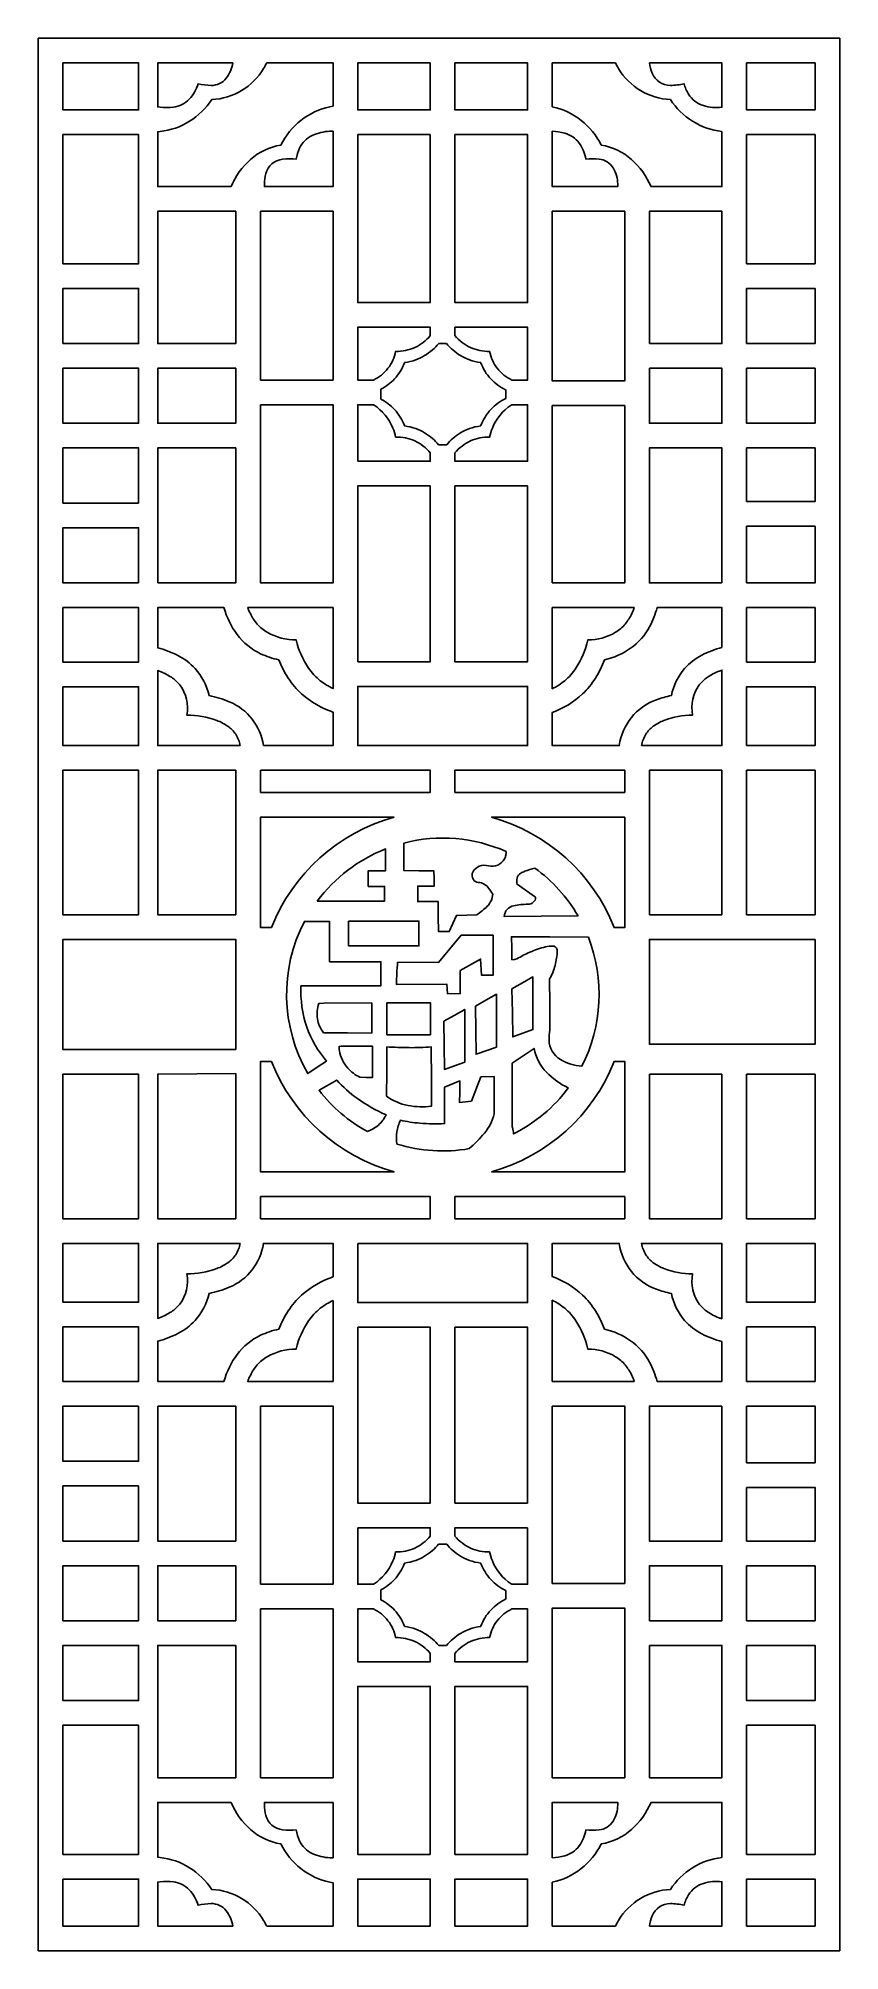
# Model space of a CAD drawing. Header units: centimetres. Extents: x 19.4 to 27, y -9 to 9.
import ezdxf

# ---------------------------------------------------------------- set-up
doc = ezdxf.new("R2010")
doc.units = ezdxf.units.CM
doc.header["$MEASUREMENT"] = 0
doc.layers.add('layer 1', color=7, linetype='Continuous')

msp = doc.modelspace()

# ---------------------------------------------------------------- linework, layer by layer
at = {"layer": 'layer 1', "color": 250}
for points, knots in [([(26.97801, 9.00077), (26.97801, 9.00077), (19.43596, 9.00077), (19.43596, 9.00077), (19.43596, 9.00077), (19.43596, 9.00077), (19.43596, -9.0002), (19.43596, -9.0002), (19.43596, -9.0002), (19.43596, -9.0002), (26.97801, -9.0002), (26.97801, -9.0002), (26.97801, -9.0002), (26.97801, -9.0002), (26.97801, 9.00077), (26.97801, 9.00077)], [0, 0, 0, 0, 0.2, 0.2, 0.2, 0.2, 0.4, 0.4, 0.4, 0.4, 0.6, 0.6, 0.6, 0.6, 1, 1, 1, 1]), ([(19.66811, 8.32618), (19.66811, 8.32618), (19.66811, 8.76861), (19.66811, 8.76861), (19.66811, 8.76861), (19.66811, 8.76861), (20.38019, 8.76861), (20.38019, 8.76861), (20.38019, 8.76861), (20.38019, 8.76861), (20.38019, 8.32618), (20.38019, 8.32618), (20.38019, 8.32618), (20.38019, 8.32618), (19.66811, 8.32618), (19.66811, 8.32618)], [0, 0, 0, 0, 0.2, 0.2, 0.2, 0.2, 0.4, 0.4, 0.4, 0.4, 0.6, 0.6, 0.6, 0.6, 1, 1, 1, 1]), ([(22.18038, 8.35549), (22.18038, 8.35549), (22.21011, 8.36174), (22.21011, 8.36174), (22.21011, 8.36174), (22.21011, 8.36174), (22.21011, 8.76862), (22.21011, 8.76862), (22.21011, 8.76862), (22.21011, 8.76862), (21.58622, 8.76861), (21.58622, 8.76861), (21.58622, 8.76861), (21.57671, 8.75109), (21.56685, 8.73376), (21.55665, 8.71664), (21.55665, 8.71664), (21.45338, 8.54339), (21.26994, 8.43342), (21.06848, 8.42378), (21.06848, 8.42378), (21.01397, 8.34151), (20.94257, 8.27175), (20.85906, 8.21916), (20.85906, 8.21916), (20.77543, 8.16649), (20.68086, 8.13351), (20.58261, 8.12274), (20.58261, 8.12274), (20.58261, 8.12274), (20.55972, 8.12022), (20.55972, 8.12022), (20.55972, 8.12022), (20.55972, 8.12022), (20.55972, 7.60405), (20.55972, 7.60405), (20.55972, 7.60405), (20.55972, 7.60405), (21.25059, 7.60405), (21.25059, 7.60405), (21.25059, 7.60405), (21.29134, 7.7022), (21.35408, 7.78974), (21.43391, 7.85988), (21.43391, 7.85988), (21.51425, 7.93045), (21.6127, 7.97727), (21.71813, 7.99508), (21.71813, 7.99508), (21.76364, 8.08569), (21.82851, 8.16524), (21.9081, 8.22807), (21.9081, 8.22807), (21.9878, 8.29098), (22.08102, 8.3346), (22.18038, 8.35549)], [0, 0, 0, 0, 0.06666667, 0.06666667, 0.06666667, 0.06666667, 0.13333333, 0.13333333, 0.13333333, 0.13333333, 0.2, 0.2, 0.2, 0.2, 0.26666667, 0.26666667, 0.26666667, 0.26666667, 0.33333333, 0.33333333, 0.33333333, 0.33333333, 0.4, 0.4, 0.4, 0.4, 0.46666667, 0.46666667, 0.46666667, 0.46666667, 0.53333333, 0.53333333, 0.53333333, 0.53333333, 0.6, 0.6, 0.6, 0.6, 0.66666667, 0.66666667, 0.66666667, 0.66666667, 0.73333333, 0.73333333, 0.73333333, 0.73333333, 0.8, 0.8, 0.8, 0.8, 0.86666667, 0.86666667, 0.86666667, 0.86666667, 1, 1, 1, 1]), ([(21.26542, 8.76862), (21.25885, 8.71573), (21.23781, 8.66564), (21.20466, 8.62391), (21.20466, 8.62391), (21.17037, 8.58075), (21.11794, 8.55592), (21.06282, 8.55672), (21.06282, 8.55672), (21.0214, 8.55732), (20.98016, 8.56251), (20.93987, 8.57218), (20.93987, 8.57218), (20.92417, 8.51799), (20.8956, 8.46837), (20.85661, 8.4276), (20.85661, 8.4276), (20.81706, 8.38623), (20.7645, 8.35964), (20.70774, 8.35225), (20.70774, 8.35225), (20.66623, 8.34685), (20.6242, 8.34652), (20.58261, 8.35124), (20.58261, 8.35124), (20.58261, 8.35124), (20.55972, 8.35383), (20.55972, 8.35383), (20.55972, 8.35383), (20.55972, 8.35383), (20.55972, 8.76861), (20.55972, 8.76861), (20.55972, 8.76861), (20.55972, 8.76861), (21.26542, 8.76861), (21.26542, 8.76861), (21.26542, 8.76861), (21.26542, 8.76861), (21.26542, 8.76862), (21.26542, 8.76862)], [0, 0, 0, 0, 0.09090909, 0.09090909, 0.09090909, 0.09090909, 0.18181818, 0.18181818, 0.18181818, 0.18181818, 0.27272727, 0.27272727, 0.27272727, 0.27272727, 0.36363636, 0.36363636, 0.36363636, 0.36363636, 0.45454545, 0.45454545, 0.45454545, 0.45454545, 0.54545455, 0.54545455, 0.54545455, 0.54545455, 0.63636364, 0.63636364, 0.63636364, 0.63636364, 0.72727273, 0.72727273, 0.72727273, 0.72727273, 0.81818182, 0.81818182, 0.81818182, 0.81818182, 1, 1, 1, 1]), ([(23.12508, 8.76862), (23.12508, 8.76862), (22.44227, 8.76861), (22.44227, 8.76861), (22.44227, 8.76861), (22.44227, 8.76861), (22.44227, 8.32618), (22.44227, 8.32618), (22.44227, 8.32618), (22.44227, 8.32618), (23.12508, 8.32618), (23.12508, 8.32618), (23.12508, 8.32618), (23.12508, 8.32618), (23.12508, 8.76861), (23.12508, 8.76861), (23.12508, 8.76861), (23.12508, 8.76861), (23.12508, 8.76862), (23.12508, 8.76862)], [0, 0, 0, 0, 0.16666667, 0.16666667, 0.16666667, 0.16666667, 0.33333333, 0.33333333, 0.33333333, 0.33333333, 0.5, 0.5, 0.5, 0.5, 0.66666667, 0.66666667, 0.66666667, 0.66666667, 1, 1, 1, 1]), ([(23.35696, 8.76862), (23.35696, 8.76862), (23.35723, 8.32618), (23.35723, 8.32618), (23.35723, 8.32618), (23.35723, 8.32618), (24.04004, 8.32618), (24.04004, 8.32618), (24.04004, 8.32618), (24.04004, 8.32618), (24.04004, 8.76861), (24.04004, 8.76861), (24.04004, 8.76861), (24.04004, 8.76861), (23.35697, 8.76861), (23.35697, 8.76861), (23.35697, 8.76861), (23.35697, 8.76861), (23.35696, 8.76862), (23.35696, 8.76862)], [0, 0, 0, 0, 0.16666667, 0.16666667, 0.16666667, 0.16666667, 0.33333333, 0.33333333, 0.33333333, 0.33333333, 0.5, 0.5, 0.5, 0.5, 0.66666667, 0.66666667, 0.66666667, 0.66666667, 1, 1, 1, 1]), ([(24.86636, 8.76861), (24.87585, 8.75111), (24.88569, 8.73381), (24.89588, 8.71671), (24.89588, 8.71671), (24.99928, 8.54334), (25.18247, 8.43335), (25.3841, 8.42378), (25.3841, 8.42378), (25.43863, 8.34149), (25.50998, 8.27176), (25.59352, 8.21916), (25.59352, 8.21916), (25.67719, 8.16647), (25.77169, 8.13351), (25.86997, 8.12274), (25.86997, 8.12274), (25.86997, 8.12274), (25.86997, 7.60405), (25.86997, 7.60405), (25.86997, 7.60405), (25.86997, 7.60405), (25.20198, 7.60405), (25.20198, 7.60405), (25.20198, 7.60405), (25.16122, 7.70223), (25.09854, 7.78972), (25.01866, 7.85988), (25.01866, 7.85988), (24.9383, 7.93047), (24.83992, 7.97727), (24.73446, 7.99508), (24.73446, 7.99508), (24.68893, 8.08572), (24.6241, 8.16523), (24.54448, 8.22806), (24.54448, 8.22806), (24.46475, 8.29099), (24.37159, 8.3346), (24.2722, 8.35549), (24.2722, 8.35549), (24.2722, 8.35549), (24.2722, 8.76861), (24.2722, 8.76861), (24.2722, 8.76861), (24.2722, 8.76861), (24.86636, 8.76861), (24.86636, 8.76861)], [0, 0, 0, 0, 0.07692308, 0.07692308, 0.07692308, 0.07692308, 0.15384615, 0.15384615, 0.15384615, 0.15384615, 0.23076923, 0.23076923, 0.23076923, 0.23076923, 0.30769231, 0.30769231, 0.30769231, 0.30769231, 0.38461538, 0.38461538, 0.38461538, 0.38461538, 0.46153846, 0.46153846, 0.46153846, 0.46153846, 0.53846154, 0.53846154, 0.53846154, 0.53846154, 0.61538462, 0.61538462, 0.61538462, 0.61538462, 0.69230769, 0.69230769, 0.69230769, 0.69230769, 0.76923077, 0.76923077, 0.76923077, 0.76923077, 0.84615385, 0.84615385, 0.84615385, 0.84615385, 1, 1, 1, 1]), ([(25.18717, 8.76862), (25.18717, 8.76862), (25.86997, 8.76861), (25.86997, 8.76861), (25.86997, 8.76861), (25.86997, 8.76861), (25.86997, 8.35124), (25.86997, 8.35124), (25.86997, 8.35124), (25.81106, 8.34455), (25.75138, 8.34993), (25.69461, 8.36705), (25.69461, 8.36705), (25.6365, 8.38457), (25.58691, 8.42301), (25.55542, 8.47489), (25.55542, 8.47489), (25.53697, 8.5053), (25.52261, 8.53802), (25.51271, 8.57218), (25.51271, 8.57218), (25.47109, 8.56218), (25.42844, 8.55706), (25.38564, 8.55693), (25.38564, 8.55693), (25.30947, 8.55666), (25.24072, 8.60279), (25.212, 8.67335), (25.212, 8.67335), (25.19958, 8.70387), (25.19123, 8.73591), (25.18717, 8.76862)], [0, 0, 0, 0, 0.11111111, 0.11111111, 0.11111111, 0.11111111, 0.22222222, 0.22222222, 0.22222222, 0.22222222, 0.33333333, 0.33333333, 0.33333333, 0.33333333, 0.44444444, 0.44444444, 0.44444444, 0.44444444, 0.55555556, 0.55555556, 0.55555556, 0.55555556, 0.66666667, 0.66666667, 0.66666667, 0.66666667, 0.77777778, 0.77777778, 0.77777778, 0.77777778, 1, 1, 1, 1]), ([(26.74586, 8.76862), (26.74586, 8.76862), (26.10213, 8.76861), (26.10213, 8.76861), (26.10213, 8.76861), (26.10213, 8.76861), (26.10213, 8.32618), (26.10213, 8.32618), (26.10213, 8.32618), (26.10213, 8.32618), (26.74586, 8.32618), (26.74586, 8.32618), (26.74586, 8.32618), (26.74586, 8.32618), (26.74586, 8.76861), (26.74586, 8.76861), (26.74586, 8.76861), (26.74586, 8.76861), (26.74586, 8.76862), (26.74586, 8.76862)], [0, 0, 0, 0, 0.16666667, 0.16666667, 0.16666667, 0.16666667, 0.33333333, 0.33333333, 0.33333333, 0.33333333, 0.5, 0.5, 0.5, 0.5, 0.66666667, 0.66666667, 0.66666667, 0.66666667, 1, 1, 1, 1]), ([(22.18038, 8.12492), (22.12297, 8.1233), (22.06651, 8.11002), (22.0144, 8.08587), (22.0144, 8.08587), (21.96115, 8.06119), (21.91855, 8.01825), (21.89432, 7.9648), (21.89432, 7.9648), (21.87964, 7.9324), (21.86928, 7.89821), (21.86354, 7.8631), (21.86354, 7.8631), (21.82099, 7.86807), (21.77801, 7.86805), (21.73547, 7.86306), (21.73547, 7.86306), (21.65978, 7.85414), (21.59712, 7.80028), (21.57705, 7.72676), (21.57705, 7.72676), (21.56836, 7.69496), (21.5639, 7.66216), (21.56377, 7.6292), (21.56377, 7.6292), (21.56377, 7.6292), (21.56367, 7.60405), (21.56367, 7.60405), (21.56367, 7.60405), (21.56367, 7.60405), (22.21011, 7.60405), (22.21011, 7.60405), (22.21011, 7.60405), (22.21011, 7.60405), (22.21011, 8.12576), (22.21011, 8.12576), (22.21011, 8.12576), (22.21011, 8.12576), (22.18038, 8.12492), (22.18038, 8.12492)], [0, 0, 0, 0, 0.09090909, 0.09090909, 0.09090909, 0.09090909, 0.18181818, 0.18181818, 0.18181818, 0.18181818, 0.27272727, 0.27272727, 0.27272727, 0.27272727, 0.36363636, 0.36363636, 0.36363636, 0.36363636, 0.45454545, 0.45454545, 0.45454545, 0.45454545, 0.54545455, 0.54545455, 0.54545455, 0.54545455, 0.63636364, 0.63636364, 0.63636364, 0.63636364, 0.72727273, 0.72727273, 0.72727273, 0.72727273, 0.81818182, 0.81818182, 0.81818182, 0.81818182, 1, 1, 1, 1]), ([(24.2722, 8.12492), (24.2722, 8.12492), (24.2722, 7.60405), (24.2722, 7.60405), (24.2722, 7.60405), (24.2722, 7.60405), (24.88891, 7.60405), (24.88891, 7.60405), (24.88891, 7.60405), (24.88891, 7.60405), (24.88881, 7.6292), (24.88881, 7.6292), (24.88881, 7.6292), (24.88859, 7.68251), (24.87371, 7.73472), (24.84576, 7.78012), (24.84576, 7.78012), (24.81684, 7.82709), (24.76783, 7.85799), (24.71297, 7.86378), (24.71297, 7.86378), (24.67176, 7.86813), (24.63021, 7.8679), (24.58905, 7.8631), (24.58905, 7.8631), (24.58007, 7.91784), (24.55834, 7.96967), (24.52556, 8.01441), (24.52556, 8.01441), (24.4923, 8.05982), (24.44465, 8.0926), (24.39035, 8.1074), (24.39035, 8.1074), (24.3518, 8.11791), (24.31214, 8.1238), (24.2722, 8.12492)], [0, 0, 0, 0, 0.1, 0.1, 0.1, 0.1, 0.2, 0.2, 0.2, 0.2, 0.3, 0.3, 0.3, 0.3, 0.4, 0.4, 0.4, 0.4, 0.5, 0.5, 0.5, 0.5, 0.6, 0.6, 0.6, 0.6, 0.7, 0.7, 0.7, 0.7, 0.8, 0.8, 0.8, 0.8, 1, 1, 1, 1]), ([(19.66811, 6.87867), (19.66811, 6.87867), (19.66811, 8.09402), (19.66811, 8.09402), (19.66811, 8.09402), (19.66811, 8.09402), (20.38019, 8.09402), (20.38019, 8.09402), (20.38019, 8.09402), (20.38019, 8.09402), (20.38019, 6.87867), (20.38019, 6.87867), (20.38019, 6.87867), (20.38019, 6.87867), (19.66811, 6.87867), (19.66811, 6.87867)], [0, 0, 0, 0, 0.2, 0.2, 0.2, 0.2, 0.4, 0.4, 0.4, 0.4, 0.6, 0.6, 0.6, 0.6, 1, 1, 1, 1]), ([(23.12508, 8.09402), (23.12508, 8.09402), (23.12508, 6.51353), (23.12508, 6.51353), (23.12508, 6.51353), (23.12508, 6.51353), (22.44227, 6.51353), (22.44227, 6.51353), (22.44227, 6.51353), (22.44227, 6.51353), (22.44227, 8.09402), (22.44227, 8.09402), (22.44227, 8.09402), (22.44227, 8.09402), (23.12508, 8.09402), (23.12508, 8.09402)], [0, 0, 0, 0, 0.2, 0.2, 0.2, 0.2, 0.4, 0.4, 0.4, 0.4, 0.6, 0.6, 0.6, 0.6, 1, 1, 1, 1]), ([(23.35723, 8.09402), (23.35723, 8.09402), (24.04004, 8.09402), (24.04004, 8.09402), (24.04004, 8.09402), (24.04004, 8.09402), (24.04004, 6.51353), (24.04004, 6.51353), (24.04004, 6.51353), (24.04004, 6.51353), (23.35723, 6.51353), (23.35723, 6.51353), (23.35723, 6.51353), (23.35723, 6.51353), (23.35723, 8.09402), (23.35723, 8.09402)], [0, 0, 0, 0, 0.2, 0.2, 0.2, 0.2, 0.4, 0.4, 0.4, 0.4, 0.6, 0.6, 0.6, 0.6, 1, 1, 1, 1]), ([(26.74586, 8.09402), (26.74586, 8.09402), (26.10213, 8.09402), (26.10213, 8.09402), (26.10213, 8.09402), (26.10213, 8.09402), (26.10213, 6.87868), (26.10213, 6.87868), (26.10213, 6.87868), (26.10213, 6.87868), (26.74586, 6.87867), (26.74586, 6.87867), (26.74586, 6.87867), (26.74586, 6.87867), (26.74586, 8.09402), (26.74586, 8.09402)], [0, 0, 0, 0, 0.2, 0.2, 0.2, 0.2, 0.4, 0.4, 0.4, 0.4, 0.6, 0.6, 0.6, 0.6, 1, 1, 1, 1]), ([(21.29515, 7.37189), (21.29515, 7.37189), (21.29515, 6.12758), (21.29515, 6.12758), (21.29515, 6.12758), (21.29515, 6.12758), (20.55972, 6.12758), (20.55972, 6.12758), (20.55972, 6.12758), (20.55972, 6.12758), (20.55972, 7.37189), (20.55972, 7.37189), (20.55972, 7.37189), (20.55972, 7.37189), (21.29515, 7.37189), (21.29515, 7.37189)], [0, 0, 0, 0, 0.2, 0.2, 0.2, 0.2, 0.4, 0.4, 0.4, 0.4, 0.6, 0.6, 0.6, 0.6, 1, 1, 1, 1]), ([(21.52731, 5.78409), (21.52731, 5.78409), (21.52731, 7.37189), (21.52731, 7.37189), (21.52731, 7.37189), (21.52731, 7.37189), (22.21011, 7.37189), (22.21011, 7.37189), (22.21011, 7.37189), (22.21011, 7.37189), (22.21011, 5.78409), (22.21011, 5.78409), (22.21011, 5.78409), (22.21011, 5.78409), (21.52731, 5.78409), (21.52731, 5.78409)], [0, 0, 0, 0, 0.2, 0.2, 0.2, 0.2, 0.4, 0.4, 0.4, 0.4, 0.6, 0.6, 0.6, 0.6, 1, 1, 1, 1]), ([(24.95501, 7.37189), (24.95501, 7.37189), (24.95501, 5.77588), (24.95501, 5.77588), (24.95501, 5.77588), (24.95501, 5.77588), (24.2722, 5.77588), (24.2722, 5.77588), (24.2722, 5.77588), (24.2722, 5.77588), (24.2722, 7.37189), (24.2722, 7.37189), (24.2722, 7.37189), (24.2722, 7.37189), (24.95501, 7.37189), (24.95501, 7.37189)], [0, 0, 0, 0, 0.2, 0.2, 0.2, 0.2, 0.4, 0.4, 0.4, 0.4, 0.6, 0.6, 0.6, 0.6, 1, 1, 1, 1]), ([(25.18717, 6.12758), (25.18717, 6.12758), (25.18717, 7.37189), (25.18717, 7.37189), (25.18717, 7.37189), (25.18717, 7.37189), (25.86997, 7.37189), (25.86997, 7.37189), (25.86997, 7.37189), (25.86997, 7.37189), (25.86997, 6.12758), (25.86997, 6.12758), (25.86997, 6.12758), (25.86997, 6.12758), (25.18717, 6.12758), (25.18717, 6.12758)], [0, 0, 0, 0, 0.2, 0.2, 0.2, 0.2, 0.4, 0.4, 0.4, 0.4, 0.6, 0.6, 0.6, 0.6, 1, 1, 1, 1]), ([(19.66811, 6.12758), (19.66811, 6.12758), (19.66811, 6.64652), (19.66811, 6.64652), (19.66811, 6.64652), (19.66811, 6.64652), (20.38019, 6.64652), (20.38019, 6.64652), (20.38019, 6.64652), (20.38019, 6.64652), (20.38019, 6.12758), (20.38019, 6.12758), (20.38019, 6.12758), (20.38019, 6.12758), (19.66811, 6.12758), (19.66811, 6.12758)], [0, 0, 0, 0, 0.2, 0.2, 0.2, 0.2, 0.4, 0.4, 0.4, 0.4, 0.6, 0.6, 0.6, 0.6, 1, 1, 1, 1]), ([(26.10213, 6.12758), (26.10213, 6.12758), (26.10213, 6.64652), (26.10213, 6.64652), (26.10213, 6.64652), (26.10213, 6.64652), (26.74586, 6.64652), (26.74586, 6.64652), (26.74586, 6.64652), (26.74586, 6.64652), (26.74586, 6.12758), (26.74586, 6.12758), (26.74586, 6.12758), (26.74586, 6.12758), (26.10213, 6.12758), (26.10213, 6.12758)], [0, 0, 0, 0, 0.2, 0.2, 0.2, 0.2, 0.4, 0.4, 0.4, 0.4, 0.6, 0.6, 0.6, 0.6, 1, 1, 1, 1]), ([(22.44227, 5.7841), (22.44227, 5.7841), (22.59005, 5.78409), (22.59005, 5.78409), (22.59005, 5.78409), (22.64359, 5.80952), (22.69038, 5.84719), (22.72665, 5.89408), (22.72665, 5.89408), (22.76291, 5.94097), (22.78764, 5.99569), (22.79887, 6.05389), (22.79887, 6.05389), (22.86102, 6.05191), (22.92275, 6.06443), (22.97922, 6.09046), (22.97922, 6.09046), (23.03563, 6.11647), (23.08546, 6.1548), (23.12508, 6.20265), (23.12508, 6.20265), (23.12508, 6.20265), (23.12508, 6.28138), (23.12508, 6.28138), (23.12508, 6.28138), (23.12508, 6.28138), (22.44227, 6.28137), (22.44227, 6.28137), (22.44227, 6.28137), (22.44227, 6.28137), (22.44227, 5.7841), (22.44227, 5.7841)], [0, 0, 0, 0, 0.11111111, 0.11111111, 0.11111111, 0.11111111, 0.22222222, 0.22222222, 0.22222222, 0.22222222, 0.33333333, 0.33333333, 0.33333333, 0.33333333, 0.44444444, 0.44444444, 0.44444444, 0.44444444, 0.55555556, 0.55555556, 0.55555556, 0.55555556, 0.66666667, 0.66666667, 0.66666667, 0.66666667, 0.77777778, 0.77777778, 0.77777778, 0.77777778, 1, 1, 1, 1]), ([(23.59976, 5.35227), (23.56337, 5.34753), (23.52759, 5.33902), (23.49297, 5.32685), (23.49297, 5.32685), (23.43566, 5.30591), (23.38282, 5.2744), (23.33715, 5.23393), (23.33715, 5.23393), (23.31643, 5.2158), (23.29705, 5.19619), (23.27916, 5.17526), (23.27916, 5.17526), (23.27916, 5.17526), (23.20316, 5.17526), (23.20316, 5.17526), (23.20316, 5.17526), (23.18527, 5.19619), (23.1659, 5.2158), (23.14517, 5.23393), (23.14517, 5.23393), (23.09951, 5.2744), (23.04666, 5.30591), (22.98935, 5.32685), (22.98935, 5.32685), (22.95474, 5.33902), (22.91895, 5.34754), (22.88256, 5.35227), (22.88256, 5.35227), (22.88256, 5.35227), (22.88087, 5.35679), (22.88087, 5.35679), (22.88087, 5.35679), (22.86022, 5.41195), (22.82904, 5.46255), (22.78905, 5.50578), (22.78905, 5.50578), (22.75152, 5.54541), (22.70782, 5.57866), (22.65962, 5.60426), (22.65962, 5.60426), (22.65962, 5.60426), (22.65962, 5.69675), (22.65962, 5.69675), (22.65962, 5.69675), (22.70782, 5.72234), (22.75153, 5.75559), (22.78905, 5.79522), (22.78905, 5.79522), (22.82904, 5.83846), (22.86022, 5.88906), (22.88087, 5.94422), (22.88087, 5.94422), (22.88087, 5.94422), (22.88257, 5.94874), (22.88257, 5.94874), (22.88257, 5.94874), (22.91895, 5.95347), (22.95473, 5.96199), (22.98935, 5.97416), (22.98935, 5.97416), (23.04665, 5.9951), (23.0995, 6.02661), (23.14517, 6.06707), (23.14517, 6.06707), (23.16678, 6.08598), (23.18692, 6.10649), (23.20545, 6.12843), (23.20545, 6.12843), (23.20545, 6.12843), (23.27687, 6.12843), (23.27687, 6.12843), (23.27687, 6.12843), (23.2954, 6.1065), (23.31554, 6.08598), (23.33714, 6.06707), (23.33714, 6.06707), (23.38282, 6.0266), (23.43566, 5.99509), (23.49298, 5.97416), (23.49298, 5.97416), (23.52759, 5.96199), (23.56338, 5.95346), (23.59977, 5.94873), (23.59977, 5.94873), (23.59977, 5.94873), (23.60145, 5.94422), (23.60145, 5.94422), (23.60145, 5.94422), (23.6221, 5.88906), (23.65327, 5.83847), (23.69326, 5.79523), (23.69326, 5.79523), (23.73435, 5.75183), (23.78284, 5.7161), (23.83646, 5.68971), (23.83646, 5.68971), (23.83646, 5.68971), (23.83646, 5.6113), (23.83646, 5.6113), (23.83646, 5.6113), (23.78284, 5.58491), (23.73435, 5.54919), (23.69326, 5.50578), (23.69326, 5.50578), (23.65328, 5.46254), (23.6221, 5.41195), (23.60145, 5.35679), (23.60145, 5.35679), (23.60145, 5.35679), (23.59976, 5.35227), (23.59976, 5.35227)], [0, 0, 0, 0, 0.03448276, 0.03448276, 0.03448276, 0.03448276, 0.06896552, 0.06896552, 0.06896552, 0.06896552, 0.10344828, 0.10344828, 0.10344828, 0.10344828, 0.13793103, 0.13793103, 0.13793103, 0.13793103, 0.17241379, 0.17241379, 0.17241379, 0.17241379, 0.20689655, 0.20689655, 0.20689655, 0.20689655, 0.24137931, 0.24137931, 0.24137931, 0.24137931, 0.27586207, 0.27586207, 0.27586207, 0.27586207, 0.31034483, 0.31034483, 0.31034483, 0.31034483, 0.34482759, 0.34482759, 0.34482759, 0.34482759, 0.37931034, 0.37931034, 0.37931034, 0.37931034, 0.4137931, 0.4137931, 0.4137931, 0.4137931, 0.44827586, 0.44827586, 0.44827586, 0.44827586, 0.48275862, 0.48275862, 0.48275862, 0.48275862, 0.51724138, 0.51724138, 0.51724138, 0.51724138, 0.55172414, 0.55172414, 0.55172414, 0.55172414, 0.5862069, 0.5862069, 0.5862069, 0.5862069, 0.62068966, 0.62068966, 0.62068966, 0.62068966, 0.65517241, 0.65517241, 0.65517241, 0.65517241, 0.68965517, 0.68965517, 0.68965517, 0.68965517, 0.72413793, 0.72413793, 0.72413793, 0.72413793, 0.75862069, 0.75862069, 0.75862069, 0.75862069, 0.79310345, 0.79310345, 0.79310345, 0.79310345, 0.82758621, 0.82758621, 0.82758621, 0.82758621, 0.86206897, 0.86206897, 0.86206897, 0.86206897, 0.89655172, 0.89655172, 0.89655172, 0.89655172, 0.93103448, 0.93103448, 0.93103448, 0.93103448, 1, 1, 1, 1]), ([(23.89227, 5.78409), (23.83874, 5.8095), (23.79193, 5.8472), (23.75567, 5.89408), (23.75567, 5.89408), (23.71942, 5.94095), (23.69467, 5.99571), (23.68345, 6.05389), (23.68345, 6.05389), (23.62131, 6.05191), (23.55955, 6.06444), (23.5031, 6.09047), (23.5031, 6.09047), (23.44671, 6.11647), (23.39685, 6.15482), (23.35723, 6.20265), (23.35723, 6.20265), (23.35723, 6.20265), (23.35723, 6.28138), (23.35723, 6.28138), (23.35723, 6.28138), (23.35723, 6.28138), (24.04004, 6.28138), (24.04004, 6.28138), (24.04004, 6.28138), (24.04004, 6.28138), (24.04004, 5.78409), (24.04004, 5.78409), (24.04004, 5.78409), (24.04004, 5.78409), (23.89227, 5.78409), (23.89227, 5.78409)], [0, 0, 0, 0, 0.11111111, 0.11111111, 0.11111111, 0.11111111, 0.22222222, 0.22222222, 0.22222222, 0.22222222, 0.33333333, 0.33333333, 0.33333333, 0.33333333, 0.44444444, 0.44444444, 0.44444444, 0.44444444, 0.55555556, 0.55555556, 0.55555556, 0.55555556, 0.66666667, 0.66666667, 0.66666667, 0.66666667, 0.77777778, 0.77777778, 0.77777778, 0.77777778, 1, 1, 1, 1]), ([(19.66811, 5.89543), (19.66811, 5.89543), (20.38019, 5.89543), (20.38019, 5.89543), (20.38019, 5.89543), (20.38019, 5.89543), (20.38019, 5.37649), (20.38019, 5.37649), (20.38019, 5.37649), (20.38019, 5.37649), (19.66811, 5.37649), (19.66811, 5.37649), (19.66811, 5.37649), (19.66811, 5.37649), (19.66811, 5.89543), (19.66811, 5.89543)], [0, 0, 0, 0, 0.2, 0.2, 0.2, 0.2, 0.4, 0.4, 0.4, 0.4, 0.6, 0.6, 0.6, 0.6, 1, 1, 1, 1]), ([(21.29515, 5.89543), (21.29515, 5.89543), (20.55971, 5.89543), (20.55971, 5.89543), (20.55971, 5.89543), (20.55971, 5.89543), (20.55971, 5.37649), (20.55971, 5.37649), (20.55971, 5.37649), (20.55971, 5.37649), (21.29515, 5.37649), (21.29515, 5.37649), (21.29515, 5.37649), (21.29515, 5.37649), (21.29515, 5.89543), (21.29515, 5.89543)], [0, 0, 0, 0, 0.2, 0.2, 0.2, 0.2, 0.4, 0.4, 0.4, 0.4, 0.6, 0.6, 0.6, 0.6, 1, 1, 1, 1]), ([(25.18717, 5.89543), (25.18717, 5.89543), (25.86997, 5.89543), (25.86997, 5.89543), (25.86997, 5.89543), (25.86997, 5.89543), (25.86997, 5.3765), (25.86997, 5.3765), (25.86997, 5.3765), (25.86997, 5.3765), (25.18717, 5.3765), (25.18717, 5.3765), (25.18717, 5.3765), (25.18717, 5.3765), (25.18717, 5.89543), (25.18717, 5.89543)], [0, 0, 0, 0, 0.2, 0.2, 0.2, 0.2, 0.4, 0.4, 0.4, 0.4, 0.6, 0.6, 0.6, 0.6, 1, 1, 1, 1]), ([(26.74586, 5.37649), (26.74586, 5.37649), (26.10213, 5.3765), (26.10213, 5.3765), (26.10213, 5.3765), (26.10213, 5.3765), (26.10213, 5.89543), (26.10213, 5.89543), (26.10213, 5.89543), (26.10213, 5.89543), (26.74586, 5.89543), (26.74586, 5.89543), (26.74586, 5.89543), (26.74586, 5.89543), (26.74586, 5.3765), (26.74586, 5.3765), (26.74586, 5.3765), (26.74586, 5.3765), (26.74586, 5.37649), (26.74586, 5.37649)], [0, 0, 0, 0, 0.16666667, 0.16666667, 0.16666667, 0.16666667, 0.33333333, 0.33333333, 0.33333333, 0.33333333, 0.5, 0.5, 0.5, 0.5, 0.66666667, 0.66666667, 0.66666667, 0.66666667, 1, 1, 1, 1]), ([(21.52731, 5.55194), (21.52731, 5.55194), (21.52731, 3.87432), (21.52731, 3.87432), (21.52731, 3.87432), (21.52731, 3.87432), (22.21011, 3.87432), (22.21011, 3.87432), (22.21011, 3.87432), (22.21011, 3.87432), (22.21011, 5.55194), (22.21011, 5.55194), (22.21011, 5.55194), (22.21011, 5.55194), (21.52731, 5.55194), (21.52731, 5.55194)], [0, 0, 0, 0, 0.2, 0.2, 0.2, 0.2, 0.4, 0.4, 0.4, 0.4, 0.6, 0.6, 0.6, 0.6, 1, 1, 1, 1]), ([(22.44227, 5.01963), (22.44227, 5.01963), (22.44227, 5.55194), (22.44227, 5.55194), (22.44227, 5.55194), (22.44227, 5.55194), (22.59005, 5.55194), (22.59005, 5.55194), (22.59005, 5.55194), (22.59199, 5.55102), (22.59386, 5.54995), (22.59564, 5.54875), (22.59564, 5.54875), (22.67455, 5.49526), (22.73624, 5.41993), (22.77315, 5.33204), (22.77315, 5.33204), (22.78463, 5.30469), (22.79326, 5.27623), (22.79887, 5.24711), (22.79887, 5.24711), (22.861, 5.2491), (22.92277, 5.23657), (22.97922, 5.21055), (22.97922, 5.21055), (23.03561, 5.18454), (23.08548, 5.14619), (23.12508, 5.09836), (23.12508, 5.09836), (23.12508, 5.09836), (23.12508, 5.01963), (23.12508, 5.01963), (23.12508, 5.01963), (23.12508, 5.01963), (22.44227, 5.01963), (22.44227, 5.01963)], [0, 0, 0, 0, 0.1, 0.1, 0.1, 0.1, 0.2, 0.2, 0.2, 0.2, 0.3, 0.3, 0.3, 0.3, 0.4, 0.4, 0.4, 0.4, 0.5, 0.5, 0.5, 0.5, 0.6, 0.6, 0.6, 0.6, 0.7, 0.7, 0.7, 0.7, 0.8, 0.8, 0.8, 0.8, 1, 1, 1, 1]), ([(23.89227, 5.55194), (23.89033, 5.55102), (23.88846, 5.54995), (23.88668, 5.54875), (23.88668, 5.54875), (23.80775, 5.49523), (23.74609, 5.41997), (23.70917, 5.33204), (23.70917, 5.33204), (23.69769, 5.30469), (23.68907, 5.27624), (23.68345, 5.24711), (23.68345, 5.24711), (23.6213, 5.2491), (23.55957, 5.23658), (23.5031, 5.21055), (23.5031, 5.21055), (23.44669, 5.18453), (23.39686, 5.14621), (23.35723, 5.09836), (23.35723, 5.09836), (23.35723, 5.09836), (23.35723, 5.01963), (23.35723, 5.01963), (23.35723, 5.01963), (23.35723, 5.01963), (24.04004, 5.01963), (24.04004, 5.01963), (24.04004, 5.01963), (24.04004, 5.01963), (24.04004, 5.55194), (24.04004, 5.55194), (24.04004, 5.55194), (24.04004, 5.55194), (23.89227, 5.55194), (23.89227, 5.55194)], [0, 0, 0, 0, 0.1, 0.1, 0.1, 0.1, 0.2, 0.2, 0.2, 0.2, 0.3, 0.3, 0.3, 0.3, 0.4, 0.4, 0.4, 0.4, 0.5, 0.5, 0.5, 0.5, 0.6, 0.6, 0.6, 0.6, 0.7, 0.7, 0.7, 0.7, 0.8, 0.8, 0.8, 0.8, 1, 1, 1, 1]), ([(24.2722, 3.87432), (24.2722, 3.87432), (24.95501, 3.87432), (24.95501, 3.87432), (24.95501, 3.87432), (24.95501, 3.87432), (24.95501, 5.54373), (24.95501, 5.54373), (24.95501, 5.54373), (24.95501, 5.54373), (24.2722, 5.54373), (24.2722, 5.54373), (24.2722, 5.54373), (24.2722, 5.54373), (24.2722, 3.87432), (24.2722, 3.87432)], [0, 0, 0, 0, 0.2, 0.2, 0.2, 0.2, 0.4, 0.4, 0.4, 0.4, 0.6, 0.6, 0.6, 0.6, 1, 1, 1, 1]), ([(20.38019, 4.62541), (20.38019, 4.62541), (20.38019, 5.14435), (20.38019, 5.14435), (20.38019, 5.14435), (20.38019, 5.14435), (19.66811, 5.14435), (19.66811, 5.14435), (19.66811, 5.14435), (19.66811, 5.14435), (19.66811, 4.62541), (19.66811, 4.62541), (19.66811, 4.62541), (19.66811, 4.62541), (20.38019, 4.62541), (20.38019, 4.62541)], [0, 0, 0, 0, 0.2, 0.2, 0.2, 0.2, 0.4, 0.4, 0.4, 0.4, 0.6, 0.6, 0.6, 0.6, 1, 1, 1, 1]), ([(20.55972, 3.87432), (20.55972, 3.87432), (20.55972, 5.14435), (20.55972, 5.14435), (20.55972, 5.14435), (20.55972, 5.14435), (21.29515, 5.14435), (21.29515, 5.14435), (21.29515, 5.14435), (21.29515, 5.14435), (21.29515, 3.87432), (21.29515, 3.87432), (21.29515, 3.87432), (21.29515, 3.87432), (20.55972, 3.87432), (20.55972, 3.87432)], [0, 0, 0, 0, 0.2, 0.2, 0.2, 0.2, 0.4, 0.4, 0.4, 0.4, 0.6, 0.6, 0.6, 0.6, 1, 1, 1, 1]), ([(25.86997, 3.87432), (25.86997, 3.87432), (25.86997, 5.14435), (25.86997, 5.14435), (25.86997, 5.14435), (25.86997, 5.14435), (25.18717, 5.14435), (25.18717, 5.14435), (25.18717, 5.14435), (25.18717, 5.14435), (25.18717, 3.87432), (25.18717, 3.87432), (25.18717, 3.87432), (25.18717, 3.87432), (25.86997, 3.87432), (25.86997, 3.87432)], [0, 0, 0, 0, 0.2, 0.2, 0.2, 0.2, 0.4, 0.4, 0.4, 0.4, 0.6, 0.6, 0.6, 0.6, 1, 1, 1, 1]), ([(26.10213, 4.64023), (26.10213, 4.64023), (26.10213, 5.14435), (26.10213, 5.14435), (26.10213, 5.14435), (26.10213, 5.14435), (26.74586, 5.14435), (26.74586, 5.14435), (26.74586, 5.14435), (26.74586, 5.14435), (26.74586, 4.64023), (26.74586, 4.64023), (26.74586, 4.64023), (26.74586, 4.64023), (26.10213, 4.64023), (26.10213, 4.64023)], [0, 0, 0, 0, 0.2, 0.2, 0.2, 0.2, 0.4, 0.4, 0.4, 0.4, 0.6, 0.6, 0.6, 0.6, 1, 1, 1, 1]), ([(22.44227, 3.13272), (22.44227, 3.13272), (22.44227, 4.78747), (22.44227, 4.78747), (22.44227, 4.78747), (22.44227, 4.78747), (23.12508, 4.78747), (23.12508, 4.78747), (23.12508, 4.78747), (23.12508, 4.78747), (23.12508, 3.13272), (23.12508, 3.13272), (23.12508, 3.13272), (23.12508, 3.13272), (22.44227, 3.13272), (22.44227, 3.13272)], [0, 0, 0, 0, 0.2, 0.2, 0.2, 0.2, 0.4, 0.4, 0.4, 0.4, 0.6, 0.6, 0.6, 0.6, 1, 1, 1, 1]), ([(24.04004, 4.78747), (24.04004, 4.78747), (24.04004, 3.13272), (24.04004, 3.13272), (24.04004, 3.13272), (24.04004, 3.13272), (23.35723, 3.13272), (23.35723, 3.13272), (23.35723, 3.13272), (23.35723, 3.13272), (23.35723, 4.78747), (23.35723, 4.78747), (23.35723, 4.78747), (23.35723, 4.78747), (24.04004, 4.78747), (24.04004, 4.78747)], [0, 0, 0, 0, 0.2, 0.2, 0.2, 0.2, 0.4, 0.4, 0.4, 0.4, 0.6, 0.6, 0.6, 0.6, 1, 1, 1, 1]), ([(20.38019, 3.87432), (20.38019, 3.87432), (20.38019, 4.39325), (20.38019, 4.39325), (20.38019, 4.39325), (20.38019, 4.39325), (19.66811, 4.39325), (19.66811, 4.39325), (19.66811, 4.39325), (19.66811, 4.39325), (19.66811, 3.87432), (19.66811, 3.87432), (19.66811, 3.87432), (19.66811, 3.87432), (20.38019, 3.87432), (20.38019, 3.87432)], [0, 0, 0, 0, 0.2, 0.2, 0.2, 0.2, 0.4, 0.4, 0.4, 0.4, 0.6, 0.6, 0.6, 0.6, 1, 1, 1, 1]), ([(26.10213, 3.87432), (26.10213, 3.87432), (26.74586, 3.87432), (26.74586, 3.87432), (26.74586, 3.87432), (26.74586, 3.87432), (26.74586, 4.40809), (26.74586, 4.40809), (26.74586, 4.40809), (26.74586, 4.40809), (26.10213, 4.40809), (26.10213, 4.40809), (26.10213, 4.40809), (26.10213, 4.40809), (26.10213, 3.87432), (26.10213, 3.87432)], [0, 0, 0, 0, 0.2, 0.2, 0.2, 0.2, 0.4, 0.4, 0.4, 0.4, 0.6, 0.6, 0.6, 0.6, 1, 1, 1, 1]), ([(19.66811, 3.64216), (19.66811, 3.64216), (20.38019, 3.64216), (20.38019, 3.64216), (20.38019, 3.64216), (20.38019, 3.64216), (20.38019, 3.12957), (20.38019, 3.12957), (20.38019, 3.12957), (20.38019, 3.12957), (19.66811, 3.12957), (19.66811, 3.12957), (19.66811, 3.12957), (19.66811, 3.12957), (19.66811, 3.64216), (19.66811, 3.64216)], [0, 0, 0, 0, 0.2, 0.2, 0.2, 0.2, 0.4, 0.4, 0.4, 0.4, 0.6, 0.6, 0.6, 0.6, 1, 1, 1, 1]), ([(21.55398, 2.34368), (21.52772, 2.52808), (21.40602, 2.68473), (21.23376, 2.75557), (21.23376, 2.75557), (21.17201, 2.78098), (21.10808, 2.80071), (21.04276, 2.81455), (21.04276, 2.81455), (21.02227, 2.90928), (20.97721, 2.9969), (20.91208, 3.06867), (20.91208, 3.06867), (20.86565, 3.11881), (20.81064, 3.16023), (20.74963, 3.191), (20.74963, 3.191), (20.68893, 3.22159), (20.62532, 3.24596), (20.55972, 3.26373), (20.55972, 3.26373), (20.55972, 3.26373), (20.55972, 3.64216), (20.55972, 3.64216), (20.55972, 3.64216), (20.55972, 3.64216), (21.18325, 3.64216), (21.18325, 3.64216), (21.18325, 3.64216), (21.20884, 3.55016), (21.25127, 3.46373), (21.30841, 3.38722), (21.30841, 3.38722), (21.36593, 3.3102), (21.44153, 3.24859), (21.52858, 3.20781), (21.52858, 3.20781), (21.58307, 3.18229), (21.64023, 3.16292), (21.69901, 3.15007), (21.69901, 3.15007), (21.72318, 3.08983), (21.75323, 3.03213), (21.78875, 2.9778), (21.78875, 2.9778), (21.82431, 2.92339), (21.86651, 2.87364), (21.91439, 2.82968), (21.91439, 2.82968), (22.00056, 2.75303), (22.10105, 2.6943), (22.21011, 2.65685), (22.21011, 2.65685), (22.21011, 2.65685), (22.21011, 2.34367), (22.21011, 2.34367), (22.21011, 2.34367), (22.21011, 2.34367), (21.55398, 2.34368), (21.55398, 2.34368)], [0, 0, 0, 0, 0.0625, 0.0625, 0.0625, 0.0625, 0.125, 0.125, 0.125, 0.125, 0.1875, 0.1875, 0.1875, 0.1875, 0.25, 0.25, 0.25, 0.25, 0.3125, 0.3125, 0.3125, 0.3125, 0.375, 0.375, 0.375, 0.375, 0.4375, 0.4375, 0.4375, 0.4375, 0.5, 0.5, 0.5, 0.5, 0.5625, 0.5625, 0.5625, 0.5625, 0.625, 0.625, 0.625, 0.625, 0.6875, 0.6875, 0.6875, 0.6875, 0.75, 0.75, 0.75, 0.75, 0.8125, 0.8125, 0.8125, 0.8125, 0.875, 0.875, 0.875, 0.875, 1, 1, 1, 1]), ([(21.40692, 3.64216), (21.40692, 3.64216), (22.21011, 3.64216), (22.21011, 3.64216), (22.21011, 3.64216), (22.21011, 3.64216), (22.21011, 2.87905), (22.21011, 2.87905), (22.21011, 2.87905), (22.16732, 2.89954), (22.12691, 2.92472), (22.08967, 2.95411), (22.08967, 2.95411), (22.04775, 2.98803), (22.01084, 3.02772), (21.98006, 3.07199), (21.98006, 3.07199), (21.92428, 3.15207), (21.88477, 3.24237), (21.86381, 3.33768), (21.86381, 3.33768), (21.76814, 3.33727), (21.674, 3.36192), (21.5908, 3.40915), (21.5908, 3.40915), (21.5548, 3.42969), (21.52254, 3.45619), (21.49541, 3.48751), (21.49541, 3.48751), (21.47016, 3.51721), (21.44872, 3.54997), (21.43162, 3.58501), (21.43162, 3.58501), (21.42244, 3.60364), (21.41421, 3.62272), (21.40692, 3.64216)], [0, 0, 0, 0, 0.1, 0.1, 0.1, 0.1, 0.2, 0.2, 0.2, 0.2, 0.3, 0.3, 0.3, 0.3, 0.4, 0.4, 0.4, 0.4, 0.5, 0.5, 0.5, 0.5, 0.6, 0.6, 0.6, 0.6, 0.7, 0.7, 0.7, 0.7, 0.8, 0.8, 0.8, 0.8, 1, 1, 1, 1]), ([(25.86997, 3.26753), (25.80408, 3.24989), (25.74027, 3.22522), (25.67966, 3.19392), (25.67966, 3.19392), (25.6187, 3.16245), (25.56409, 3.11999), (25.51856, 3.06867), (25.51856, 3.06867), (25.45591, 2.99596), (25.41283, 2.90853), (25.39335, 2.81455), (25.39335, 2.81455), (25.34558, 2.80399), (25.29853, 2.79044), (25.25247, 2.77396), (25.25247, 2.77396), (25.06491, 2.70684), (24.93038, 2.54108), (24.90354, 2.34368), (24.90354, 2.34368), (24.90354, 2.34368), (24.2722, 2.34368), (24.2722, 2.34368), (24.2722, 2.34368), (24.2722, 2.34368), (24.2722, 2.6559), (24.2722, 2.6559), (24.2722, 2.6559), (24.37847, 2.69358), (24.47581, 2.75272), (24.55822, 2.82968), (24.55822, 2.82968), (24.60454, 2.87406), (24.64514, 2.92405), (24.67909, 2.97849), (24.67909, 2.97849), (24.71297, 3.03284), (24.7416, 3.09029), (24.76458, 3.15007), (24.76458, 3.15007), (24.85293, 3.17022), (24.93647, 3.2074), (25.01058, 3.25956), (25.01058, 3.25956), (25.08503, 3.31196), (25.14593, 3.38127), (25.18832, 3.46184), (25.18832, 3.46184), (25.21845, 3.51914), (25.24208, 3.57961), (25.25875, 3.64216), (25.25875, 3.64216), (25.25875, 3.64216), (25.86997, 3.64216), (25.86997, 3.64216), (25.86997, 3.64216), (25.86997, 3.64216), (25.86997, 3.26753), (25.86997, 3.26753)], [0, 0, 0, 0, 0.0625, 0.0625, 0.0625, 0.0625, 0.125, 0.125, 0.125, 0.125, 0.1875, 0.1875, 0.1875, 0.1875, 0.25, 0.25, 0.25, 0.25, 0.3125, 0.3125, 0.3125, 0.3125, 0.375, 0.375, 0.375, 0.375, 0.4375, 0.4375, 0.4375, 0.4375, 0.5, 0.5, 0.5, 0.5, 0.5625, 0.5625, 0.5625, 0.5625, 0.625, 0.625, 0.625, 0.625, 0.6875, 0.6875, 0.6875, 0.6875, 0.75, 0.75, 0.75, 0.75, 0.8125, 0.8125, 0.8125, 0.8125, 0.875, 0.875, 0.875, 0.875, 1, 1, 1, 1]), ([(25.04444, 3.64216), (25.03748, 3.62274), (25.02959, 3.60367), (25.02078, 3.58502), (25.02078, 3.58502), (25.00451, 3.55013), (24.98397, 3.51738), (24.95966, 3.48752), (24.95966, 3.48752), (24.93391, 3.45635), (24.90299, 3.42983), (24.86826, 3.40914), (24.86826, 3.40914), (24.7892, 3.36198), (24.69873, 3.33727), (24.60668, 3.33768), (24.60668, 3.33768), (24.58692, 3.2428), (24.5491, 3.15258), (24.4953, 3.07198), (24.4953, 3.07198), (24.46605, 3.02793), (24.43069, 2.98825), (24.3903, 2.95414), (24.3903, 2.95414), (24.35401, 2.9242), (24.31438, 2.89855), (24.2722, 2.87773), (24.2722, 2.87773), (24.2722, 2.87773), (24.2722, 3.64216), (24.2722, 3.64216), (24.2722, 3.64216), (24.2722, 3.64216), (25.04444, 3.64216), (25.04444, 3.64216)], [0, 0, 0, 0, 0.1, 0.1, 0.1, 0.1, 0.2, 0.2, 0.2, 0.2, 0.3, 0.3, 0.3, 0.3, 0.4, 0.4, 0.4, 0.4, 0.5, 0.5, 0.5, 0.5, 0.6, 0.6, 0.6, 0.6, 0.7, 0.7, 0.7, 0.7, 0.8, 0.8, 0.8, 0.8, 1, 1, 1, 1]), ([(26.10213, 3.64216), (26.10213, 3.64216), (26.10213, 3.12917), (26.10213, 3.12917), (26.10213, 3.12917), (26.10213, 3.12917), (26.74586, 3.12917), (26.74586, 3.12917), (26.74586, 3.12917), (26.74586, 3.12917), (26.74586, 3.64216), (26.74586, 3.64216), (26.74586, 3.64216), (26.74586, 3.64216), (26.10213, 3.64216), (26.10213, 3.64216)], [0, 0, 0, 0, 0.2, 0.2, 0.2, 0.2, 0.4, 0.4, 0.4, 0.4, 0.6, 0.6, 0.6, 0.6, 1, 1, 1, 1]), ([(19.66811, 2.89741), (19.66811, 2.89741), (20.38019, 2.89741), (20.38019, 2.89741), (20.38019, 2.89741), (20.38019, 2.89741), (20.38019, 2.34367), (20.38019, 2.34367), (20.38019, 2.34367), (20.38019, 2.34367), (19.66811, 2.34367), (19.66811, 2.34367), (19.66811, 2.34367), (19.66811, 2.34367), (19.66811, 2.89741), (19.66811, 2.89741)], [0, 0, 0, 0, 0.2, 0.2, 0.2, 0.2, 0.4, 0.4, 0.4, 0.4, 0.6, 0.6, 0.6, 0.6, 1, 1, 1, 1]), ([(21.33713, 2.34367), (21.32875, 2.38101), (21.31409, 2.41665), (21.29378, 2.44909), (21.29378, 2.44909), (21.27477, 2.47886), (21.24999, 2.5045), (21.22089, 2.52452), (21.22089, 2.52452), (21.18822, 2.54717), (21.15287, 2.56569), (21.11565, 2.57966), (21.11565, 2.57966), (21.02572, 2.61421), (20.93009, 2.6314), (20.83376, 2.6303), (20.83376, 2.6303), (20.85369, 2.72982), (20.82988, 2.83303), (20.7683, 2.91371), (20.7683, 2.91371), (20.74588, 2.94191), (20.71903, 2.96627), (20.68878, 2.98583), (20.68878, 2.98583), (20.65372, 3.00875), (20.6162, 3.02767), (20.57692, 3.04223), (20.57692, 3.04223), (20.57121, 3.0444), (20.56548, 3.0465), (20.55972, 3.04853), (20.55972, 3.04853), (20.55972, 3.04853), (20.55972, 2.34368), (20.55972, 2.34368), (20.55972, 2.34368), (20.55972, 2.34368), (21.33713, 2.34367), (21.33713, 2.34367)], [0, 0, 0, 0, 0.09090909, 0.09090909, 0.09090909, 0.09090909, 0.18181818, 0.18181818, 0.18181818, 0.18181818, 0.27272727, 0.27272727, 0.27272727, 0.27272727, 0.36363636, 0.36363636, 0.36363636, 0.36363636, 0.45454545, 0.45454545, 0.45454545, 0.45454545, 0.54545455, 0.54545455, 0.54545455, 0.54545455, 0.63636364, 0.63636364, 0.63636364, 0.63636364, 0.72727273, 0.72727273, 0.72727273, 0.72727273, 0.81818182, 0.81818182, 0.81818182, 0.81818182, 1, 1, 1, 1]), ([(23.35723, 2.90057), (23.35723, 2.90057), (24.04004, 2.90057), (24.04004, 2.90057), (24.04004, 2.90057), (24.04004, 2.90057), (24.04004, 2.34368), (24.04004, 2.34368), (24.04004, 2.34368), (24.04004, 2.34368), (22.44227, 2.34368), (22.44227, 2.34368), (22.44227, 2.34368), (22.44227, 2.34368), (22.44227, 2.90057), (22.44227, 2.90057), (22.44227, 2.90057), (22.44227, 2.90057), (23.35723, 2.90057), (23.35723, 2.90057)], [0, 0, 0, 0, 0.16666667, 0.16666667, 0.16666667, 0.16666667, 0.33333333, 0.33333333, 0.33333333, 0.33333333, 0.5, 0.5, 0.5, 0.5, 0.66666667, 0.66666667, 0.66666667, 0.66666667, 1, 1, 1, 1]), ([(25.11131, 2.34367), (25.1193, 2.38084), (25.13334, 2.41646), (25.15284, 2.44909), (25.15284, 2.44909), (25.17091, 2.4786), (25.19465, 2.50425), (25.22269, 2.52453), (25.22269, 2.52453), (25.25386, 2.54708), (25.28775, 2.56562), (25.32356, 2.57969), (25.32356, 2.57969), (25.40937, 2.61409), (25.50115, 2.63129), (25.5936, 2.6303), (25.5936, 2.6303), (25.57396, 2.72936), (25.59674, 2.83218), (25.65633, 2.91371), (25.65633, 2.91371), (25.67765, 2.94171), (25.70338, 2.96607), (25.73251, 2.98583), (25.73251, 2.98583), (25.76595, 3.00865), (25.80191, 3.02757), (25.83966, 3.04221), (25.83966, 3.04221), (25.84968, 3.04618), (25.85979, 3.04994), (25.86997, 3.05347), (25.86997, 3.05347), (25.86997, 3.05347), (25.86997, 2.34368), (25.86997, 2.34368), (25.86997, 2.34368), (25.86997, 2.34368), (25.11131, 2.34368), (25.11131, 2.34368), (25.11131, 2.34368), (25.11131, 2.34368), (25.11131, 2.34367), (25.11131, 2.34367)], [0, 0, 0, 0, 0.08333333, 0.08333333, 0.08333333, 0.08333333, 0.16666667, 0.16666667, 0.16666667, 0.16666667, 0.25, 0.25, 0.25, 0.25, 0.33333333, 0.33333333, 0.33333333, 0.33333333, 0.41666667, 0.41666667, 0.41666667, 0.41666667, 0.5, 0.5, 0.5, 0.5, 0.58333333, 0.58333333, 0.58333333, 0.58333333, 0.66666667, 0.66666667, 0.66666667, 0.66666667, 0.75, 0.75, 0.75, 0.75, 0.83333333, 0.83333333, 0.83333333, 0.83333333, 1, 1, 1, 1]), ([(26.10213, 2.34367), (26.10213, 2.34367), (26.74586, 2.34368), (26.74586, 2.34368), (26.74586, 2.34368), (26.74586, 2.34368), (26.74586, 2.89702), (26.74586, 2.89702), (26.74586, 2.89702), (26.74586, 2.89702), (26.10213, 2.89702), (26.10213, 2.89702), (26.10213, 2.89702), (26.10213, 2.89702), (26.10213, 2.34367), (26.10213, 2.34367)], [0, 0, 0, 0, 0.2, 0.2, 0.2, 0.2, 0.4, 0.4, 0.4, 0.4, 0.6, 0.6, 0.6, 0.6, 1, 1, 1, 1]), ([(19.66811, 0.75045), (19.66811, 0.75045), (19.66811, 2.11152), (19.66811, 2.11152), (19.66811, 2.11152), (19.66811, 2.11152), (20.38019, 2.11152), (20.38019, 2.11152), (20.38019, 2.11152), (20.38019, 2.11152), (20.38019, 0.75045), (20.38019, 0.75045), (20.38019, 0.75045), (20.38019, 0.75045), (19.66811, 0.75045), (19.66811, 0.75045)], [0, 0, 0, 0, 0.2, 0.2, 0.2, 0.2, 0.4, 0.4, 0.4, 0.4, 0.6, 0.6, 0.6, 0.6, 1, 1, 1, 1]), ([(21.29516, 0.75045), (21.29516, 0.75045), (20.55972, 0.75045), (20.55972, 0.75045), (20.55972, 0.75045), (20.55972, 0.75045), (20.55972, 2.11152), (20.55972, 2.11152), (20.55972, 2.11152), (20.55972, 2.11152), (21.29516, 2.11152), (21.29516, 2.11152), (21.29516, 2.11152), (21.29516, 2.11152), (21.29516, 0.75045), (21.29516, 0.75045)], [0, 0, 0, 0, 0.2, 0.2, 0.2, 0.2, 0.4, 0.4, 0.4, 0.4, 0.6, 0.6, 0.6, 0.6, 1, 1, 1, 1]), ([(21.52731, 2.11152), (21.52731, 2.11152), (21.52731, 1.90194), (21.52731, 1.90194), (21.52731, 1.90194), (21.52731, 1.90194), (23.12508, 1.90194), (23.12508, 1.90194), (23.12508, 1.90194), (23.12508, 1.90194), (23.12508, 2.11152), (23.12508, 2.11152), (23.12508, 2.11152), (23.12508, 2.11152), (21.52731, 2.11152), (21.52731, 2.11152)], [0, 0, 0, 0, 0.2, 0.2, 0.2, 0.2, 0.4, 0.4, 0.4, 0.4, 0.6, 0.6, 0.6, 0.6, 1, 1, 1, 1]), ([(24.95501, 2.11152), (24.95501, 2.11152), (23.35723, 2.11152), (23.35723, 2.11152), (23.35723, 2.11152), (23.35723, 2.11152), (23.35723, 1.90194), (23.35723, 1.90194), (23.35723, 1.90194), (23.35723, 1.90194), (24.95501, 1.90194), (24.95501, 1.90194), (24.95501, 1.90194), (24.95501, 1.90194), (24.95501, 2.11152), (24.95501, 2.11152)], [0, 0, 0, 0, 0.2, 0.2, 0.2, 0.2, 0.4, 0.4, 0.4, 0.4, 0.6, 0.6, 0.6, 0.6, 1, 1, 1, 1]), ([(25.18717, 0.75045), (25.18717, 0.75045), (25.18717, 2.11152), (25.18717, 2.11152), (25.18717, 2.11152), (25.18717, 2.11152), (25.86997, 2.11152), (25.86997, 2.11152), (25.86997, 2.11152), (25.86997, 2.11152), (25.86997, 0.75045), (25.86997, 0.75045), (25.86997, 0.75045), (25.86997, 0.75045), (25.18717, 0.75045), (25.18717, 0.75045)], [0, 0, 0, 0, 0.2, 0.2, 0.2, 0.2, 0.4, 0.4, 0.4, 0.4, 0.6, 0.6, 0.6, 0.6, 1, 1, 1, 1]), ([(26.74586, 0.75045), (26.74586, 0.75045), (26.74586, 2.11152), (26.74586, 2.11152), (26.74586, 2.11152), (26.74586, 2.11152), (26.10213, 2.11152), (26.10213, 2.11152), (26.10213, 2.11152), (26.10213, 2.11152), (26.10213, 0.75045), (26.10213, 0.75045), (26.10213, 0.75045), (26.10213, 0.75045), (26.74586, 0.75045), (26.74586, 0.75045)], [0, 0, 0, 0, 0.2, 0.2, 0.2, 0.2, 0.4, 0.4, 0.4, 0.4, 0.6, 0.6, 0.6, 0.6, 1, 1, 1, 1]), ([(22.78356, 1.66979), (22.78356, 1.66979), (21.52731, 1.66979), (21.52731, 1.66979), (21.52731, 1.66979), (21.52731, 1.66979), (21.52731, 0.63081), (21.52731, 0.63081), (21.52731, 0.63081), (21.52731, 0.63081), (21.62999, 0.63081), (21.62999, 0.63081), (21.62999, 0.63081), (21.83072, 1.13836), (22.25789, 1.5229), (22.78356, 1.66979)], [0, 0, 0, 0, 0.2, 0.2, 0.2, 0.2, 0.4, 0.4, 0.4, 0.4, 0.6, 0.6, 0.6, 0.6, 1, 1, 1, 1]), ([(24.95501, 1.66979), (24.95501, 1.66979), (24.95501, 0.63081), (24.95501, 0.63081), (24.95501, 0.63081), (24.95501, 0.63081), (24.85512, 0.63081), (24.85512, 0.63081), (24.85512, 0.63081), (24.65411, 1.13861), (24.2276, 1.52297), (23.70156, 1.66979), (23.70156, 1.66979), (23.70156, 1.66979), (24.95501, 1.66979), (24.95501, 1.66979)], [0, 0, 0, 0, 0.2, 0.2, 0.2, 0.2, 0.4, 0.4, 0.4, 0.4, 0.6, 0.6, 0.6, 0.6, 1, 1, 1, 1]), ([(23.83843, 1.34626), (23.83877, 1.3343), (23.83789, 1.32234), (23.83578, 1.31056), (23.83578, 1.31056), (23.83366, 1.29875), (23.82974, 1.28733), (23.82414, 1.27671), (23.82414, 1.27671), (23.79494, 1.22331), (23.73308, 1.19662), (23.67417, 1.21192), (23.67417, 1.21192), (23.64483, 1.21955), (23.61384, 1.21777), (23.58557, 1.20683), (23.58557, 1.20683), (23.5615, 1.19711), (23.54134, 1.17969), (23.52826, 1.15727), (23.52826, 1.15727), (23.5145, 1.13368), (23.51522, 1.10438), (23.53015, 1.08152), (23.53015, 1.08152), (23.54028, 1.066), (23.55717, 1.05621), (23.57569, 1.05516), (23.57569, 1.05516), (23.61633, 1.05285), (23.65376, 1.03224), (23.67746, 0.99915), (23.67746, 0.99915), (23.6902, 0.98135), (23.70216, 0.963), (23.71329, 0.94415), (23.71329, 0.94415), (23.70973, 0.9013), (23.69102, 0.86109), (23.66057, 0.83073), (23.66057, 0.83073), (23.63097, 0.80124), (23.59858, 0.77466), (23.56388, 0.75138), (23.56388, 0.75138), (23.56388, 0.75138), (23.4675, 0.74777), (23.4675, 0.74777), (23.4675, 0.74777), (23.4675, 0.74777), (23.3711, 0.74415), (23.3711, 0.74415), (23.3711, 0.74415), (23.3711, 0.74415), (23.30363, 0.59233), (23.30363, 0.59233), (23.30363, 0.59233), (23.30363, 0.59233), (23.25302, 0.59233), (23.25302, 0.59233), (23.25302, 0.59233), (23.25302, 0.59233), (23.20241, 0.59233), (23.20241, 0.59233), (23.20241, 0.59233), (23.20241, 0.59233), (23.2, 0.7333), (23.2, 0.7333), (23.2, 0.7333), (23.2, 0.7333), (23.1976, 0.87428), (23.1976, 0.87428), (23.1976, 0.87428), (23.1976, 0.87428), (23.10241, 0.87428), (23.10241, 0.87428), (23.10241, 0.87428), (23.10241, 0.87428), (23.00722, 0.87428), (23.00722, 0.87428), (23.00722, 0.87428), (23.00722, 0.87428), (23.00722, 0.94778), (23.00722, 0.94778), (23.00722, 0.94778), (23.00722, 0.94778), (23.00722, 1.02127), (23.00722, 1.02127), (23.00722, 1.02127), (23.00722, 1.02127), (23.08434, 1.02007), (23.08434, 1.02007), (23.08434, 1.02007), (23.08434, 1.02007), (23.16144, 1.01887), (23.16144, 1.01887), (23.16144, 1.01887), (23.16144, 1.01887), (23.16024, 1.09116), (23.16024, 1.09116), (23.16024, 1.09116), (23.16024, 1.09116), (23.15904, 1.16346), (23.15904, 1.16346), (23.15904, 1.16346), (23.15904, 1.16346), (23.01806, 1.16466), (23.01806, 1.16466), (23.01806, 1.16466), (23.01806, 1.16466), (22.87709, 1.16586), (22.87709, 1.16586), (22.87709, 1.16586), (22.87709, 1.16586), (22.87709, 1.29601), (22.87709, 1.29601), (22.87709, 1.29601), (22.87709, 1.29601), (22.87709, 1.42617), (22.87709, 1.42617), (22.87709, 1.42617), (23.19734, 1.50829), (23.53611, 1.48008), (23.83843, 1.34626)], [0, 0, 0, 0, 0.03125, 0.03125, 0.03125, 0.03125, 0.0625, 0.0625, 0.0625, 0.0625, 0.09375, 0.09375, 0.09375, 0.09375, 0.125, 0.125, 0.125, 0.125, 0.15625, 0.15625, 0.15625, 0.15625, 0.1875, 0.1875, 0.1875, 0.1875, 0.21875, 0.21875, 0.21875, 0.21875, 0.25, 0.25, 0.25, 0.25, 0.28125, 0.28125, 0.28125, 0.28125, 0.3125, 0.3125, 0.3125, 0.3125, 0.34375, 0.34375, 0.34375, 0.34375, 0.375, 0.375, 0.375, 0.375, 0.40625, 0.40625, 0.40625, 0.40625, 0.4375, 0.4375, 0.4375, 0.4375, 0.46875, 0.46875, 0.46875, 0.46875, 0.5, 0.5, 0.5, 0.5, 0.53125, 0.53125, 0.53125, 0.53125, 0.5625, 0.5625, 0.5625, 0.5625, 0.59375, 0.59375, 0.59375, 0.59375, 0.625, 0.625, 0.625, 0.625, 0.65625, 0.65625, 0.65625, 0.65625, 0.6875, 0.6875, 0.6875, 0.6875, 0.71875, 0.71875, 0.71875, 0.71875, 0.75, 0.75, 0.75, 0.75, 0.78125, 0.78125, 0.78125, 0.78125, 0.8125, 0.8125, 0.8125, 0.8125, 0.84375, 0.84375, 0.84375, 0.84375, 0.875, 0.875, 0.875, 0.875, 0.90625, 0.90625, 0.90625, 0.90625, 0.9375, 0.9375, 0.9375, 0.9375, 1, 1, 1, 1]), ([(22.06189, 0.87935), (22.22579, 1.09951), (22.44814, 1.2695), (22.70355, 1.37003), (22.70355, 1.37003), (22.70355, 1.37003), (22.70355, 1.16569), (22.70355, 1.16569), (22.70355, 1.16569), (22.70355, 1.16569), (22.54147, 1.16569), (22.54147, 1.16569), (22.54147, 1.16569), (22.54147, 1.16569), (22.54147, 1.01711), (22.54147, 1.01711), (22.54147, 1.01711), (22.54147, 1.01711), (22.69544, 1.01711), (22.69544, 1.01711), (22.69544, 1.01711), (22.69544, 1.01711), (22.69544, 0.87935), (22.69544, 0.87935), (22.69544, 0.87935), (22.69544, 0.87935), (22.06189, 0.87935), (22.06189, 0.87935)], [0, 0, 0, 0, 0.125, 0.125, 0.125, 0.125, 0.25, 0.25, 0.25, 0.25, 0.375, 0.375, 0.375, 0.375, 0.5, 0.5, 0.5, 0.5, 0.625, 0.625, 0.625, 0.625, 0.75, 0.75, 0.75, 0.75, 1, 1, 1, 1]), ([(24.51501, 0.74027), (24.51501, 0.74027), (24.16721, 0.73768), (24.16721, 0.73768), (24.16721, 0.73768), (24.16721, 0.73768), (23.8194, 0.73508), (23.8194, 0.73508), (23.8194, 0.73508), (23.82355, 0.78496), (23.86031, 0.82607), (23.90939, 0.83584), (23.90939, 0.83584), (23.95365, 0.84462), (23.99861, 0.84943), (24.04372, 0.85021), (24.04372, 0.85021), (24.0618, 0.85052), (24.07928, 0.85672), (24.09351, 0.86788), (24.09351, 0.86788), (24.10811, 0.87935), (24.1166, 0.89689), (24.11649, 0.91546), (24.11649, 0.91546), (24.11649, 0.91546), (24.02896, 0.97647), (24.02896, 0.97647), (24.02896, 0.97647), (24.02896, 0.97647), (23.94142, 1.03748), (23.94142, 1.03748), (23.94142, 1.03748), (23.93676, 1.05668), (23.93671, 1.07672), (23.94125, 1.09595), (23.94125, 1.09595), (23.94593, 1.11579), (23.9589, 1.13269), (23.97686, 1.14233), (23.97686, 1.14233), (23.98891, 1.14881), (24.00129, 1.15465), (24.01394, 1.15982), (24.01394, 1.15982), (24.04476, 1.17246), (24.07653, 1.18264), (24.10894, 1.1903), (24.10894, 1.1903), (24.27403, 1.07011), (24.41235, 0.9168), (24.51501, 0.74027)], [0, 0, 0, 0, 0.07142857, 0.07142857, 0.07142857, 0.07142857, 0.14285714, 0.14285714, 0.14285714, 0.14285714, 0.21428571, 0.21428571, 0.21428571, 0.21428571, 0.28571429, 0.28571429, 0.28571429, 0.28571429, 0.35714286, 0.35714286, 0.35714286, 0.35714286, 0.42857143, 0.42857143, 0.42857143, 0.42857143, 0.5, 0.5, 0.5, 0.5, 0.57142857, 0.57142857, 0.57142857, 0.57142857, 0.64285714, 0.64285714, 0.64285714, 0.64285714, 0.71428571, 0.71428571, 0.71428571, 0.71428571, 0.78571429, 0.78571429, 0.78571429, 0.78571429, 0.85714286, 0.85714286, 0.85714286, 0.85714286, 1, 1, 1, 1]), ([(21.90788, 0.0834), (21.90251, -0.04915), (21.92109, -0.18155), (21.96277, -0.30749), (21.96277, -0.30749), (22.00484, -0.42396), (22.06757, -0.53186), (22.148, -0.62604), (22.148, -0.62604), (22.148, -0.62604), (22.06026, -0.68494), (22.06026, -0.68494), (22.06026, -0.68494), (22.06026, -0.68494), (21.97252, -0.74385), (21.97252, -0.74385), (21.97252, -0.74385), (21.71785, -0.30373), (21.70608, 0.23652), (21.94087, 0.68755), (21.94087, 0.68755), (21.94087, 0.68755), (22.1768, 0.68755), (22.1768, 0.68755), (22.1768, 0.68755), (22.1768, 0.68755), (22.1768, 0.30858), (22.1768, 0.30858), (22.1768, 0.30858), (22.1768, 0.30858), (22.65974, 0.30858), (22.65974, 0.30858), (22.65974, 0.30858), (22.65974, 0.30858), (22.65974, 0.0834), (22.65974, 0.0834), (22.65974, 0.0834), (22.65974, 0.0834), (21.90788, 0.0834), (21.90788, 0.0834)], [0, 0, 0, 0, 0.09090909, 0.09090909, 0.09090909, 0.09090909, 0.18181818, 0.18181818, 0.18181818, 0.18181818, 0.27272727, 0.27272727, 0.27272727, 0.27272727, 0.36363636, 0.36363636, 0.36363636, 0.36363636, 0.45454545, 0.45454545, 0.45454545, 0.45454545, 0.54545455, 0.54545455, 0.54545455, 0.54545455, 0.63636364, 0.63636364, 0.63636364, 0.63636364, 0.72727273, 0.72727273, 0.72727273, 0.72727273, 0.81818182, 0.81818182, 0.81818182, 0.81818182, 1, 1, 1, 1]), ([(22.3567, 0.69163), (22.3567, 0.69163), (23.0186, 0.69163), (23.0186, 0.69163), (23.0186, 0.69163), (23.0186, 0.69163), (23.0186, 0.45818), (23.0186, 0.45818), (23.0186, 0.45818), (23.0186, 0.45818), (22.3567, 0.45818), (22.3567, 0.45818), (22.3567, 0.45818), (22.3567, 0.45818), (22.3567, 0.69163), (22.3567, 0.69163)], [0, 0, 0, 0, 0.2, 0.2, 0.2, 0.2, 0.4, 0.4, 0.4, 0.4, 0.6, 0.6, 0.6, 0.6, 1, 1, 1, 1]), ([(22.81803, 0.30491), (22.81803, 0.30491), (23.20137, 0.30304), (23.20137, 0.30304), (23.20137, 0.30304), (23.20137, 0.30304), (23.4169, 0.55861), (23.4169, 0.55861), (23.4169, 0.55861), (23.4169, 0.55861), (23.56661, 0.55861), (23.56661, 0.55861), (23.56661, 0.55861), (23.56661, 0.55861), (23.71633, 0.55861), (23.71633, 0.55861), (23.71633, 0.55861), (23.71633, 0.55861), (23.71633, 0.36979), (23.71633, 0.36979), (23.71633, 0.36979), (23.71633, 0.36979), (23.71633, 0.18097), (23.71633, 0.18097), (23.71633, 0.18097), (23.71633, 0.18097), (23.66198, 0.18097), (23.66198, 0.18097), (23.66198, 0.18097), (23.66198, 0.18097), (23.60762, 0.18097), (23.60762, 0.18097), (23.60762, 0.18097), (23.60762, 0.18097), (23.59808, 0.33355), (23.59808, 0.33355), (23.59808, 0.33355), (23.59808, 0.33355), (23.40545, 0.22484), (23.40545, 0.22484), (23.40545, 0.22484), (23.40545, 0.22484), (23.40735, 0.00932), (23.40735, 0.00932), (23.40735, 0.00932), (23.40735, 0.00932), (23.2872, 0.00742), (23.2872, 0.00742), (23.2872, 0.00742), (23.2872, 0.00742), (23.28434, 0.05224), (23.28434, 0.05224), (23.28434, 0.05224), (23.28434, 0.05224), (23.28148, 0.09706), (23.28148, 0.09706), (23.28148, 0.09706), (23.28148, 0.09706), (22.80658, 0.09516), (22.80658, 0.09516), (22.80658, 0.09516), (22.8079, 0.13015), (22.80904, 0.16515), (22.81001, 0.20016), (22.81001, 0.20016), (22.81097, 0.23518), (22.81365, 0.27015), (22.81803, 0.30491)], [0, 0, 0, 0, 0.05555556, 0.05555556, 0.05555556, 0.05555556, 0.11111111, 0.11111111, 0.11111111, 0.11111111, 0.16666667, 0.16666667, 0.16666667, 0.16666667, 0.22222222, 0.22222222, 0.22222222, 0.22222222, 0.27777778, 0.27777778, 0.27777778, 0.27777778, 0.33333333, 0.33333333, 0.33333333, 0.33333333, 0.38888889, 0.38888889, 0.38888889, 0.38888889, 0.44444444, 0.44444444, 0.44444444, 0.44444444, 0.5, 0.5, 0.5, 0.5, 0.55555556, 0.55555556, 0.55555556, 0.55555556, 0.61111111, 0.61111111, 0.61111111, 0.61111111, 0.66666667, 0.66666667, 0.66666667, 0.66666667, 0.72222222, 0.72222222, 0.72222222, 0.72222222, 0.77777778, 0.77777778, 0.77777778, 0.77777778, 0.83333333, 0.83333333, 0.83333333, 0.83333333, 0.88888889, 0.88888889, 0.88888889, 0.88888889, 1, 1, 1, 1]), ([(24.61224, 0.53946), (24.76646, 0.14541), (24.74427, -0.29616), (24.55159, -0.67289), (24.55159, -0.67289), (24.47971, -0.67023), (24.40976, -0.64873), (24.34877, -0.61058), (24.34877, -0.61058), (24.28514, -0.57078), (24.24531, -0.50198), (24.24243, -0.42698), (24.24243, -0.42698), (24.24125, -0.39631), (24.24417, -0.36561), (24.25111, -0.3357), (24.25111, -0.3357), (24.25111, -0.3357), (24.24886, -0.09464), (24.24886, -0.09464), (24.24886, -0.09464), (24.24886, -0.09464), (24.2466, 0.14643), (24.2466, 0.14643), (24.2466, 0.14643), (24.27028, 0.18633), (24.28821, 0.22937), (24.29986, 0.27428), (24.29986, 0.27428), (24.31148, 0.31911), (24.31817, 0.36506), (24.3198, 0.41133), (24.3198, 0.41133), (24.32022, 0.42353), (24.31554, 0.43534), (24.30686, 0.44392), (24.30686, 0.44392), (24.2982, 0.4525), (24.28641, 0.45708), (24.27422, 0.45653), (24.27422, 0.45653), (24.2528, 0.4556), (24.23151, 0.45285), (24.21055, 0.44833), (24.21055, 0.44833), (24.15954, 0.43651), (24.10976, 0.41992), (24.06186, 0.39876), (24.06186, 0.39876), (24.02003, 0.38028), (23.9794, 0.35922), (23.9402, 0.33568), (23.9402, 0.33568), (23.9402, 0.33568), (23.91694, 0.33113), (23.91694, 0.33113), (23.91694, 0.33113), (23.91694, 0.33113), (23.89367, 0.32658), (23.89367, 0.32658), (23.89367, 0.32658), (23.89367, 0.32658), (23.89102, 0.43534), (23.89102, 0.43534), (23.89102, 0.43534), (23.89102, 0.43534), (23.88837, 0.5441), (23.88837, 0.5441), (23.88837, 0.5441), (23.88837, 0.5441), (24.2503, 0.54178), (24.2503, 0.54178), (24.2503, 0.54178), (24.2503, 0.54178), (24.61224, 0.53946), (24.61224, 0.53946)], [0, 0, 0, 0, 0.05, 0.05, 0.05, 0.05, 0.1, 0.1, 0.1, 0.1, 0.15, 0.15, 0.15, 0.15, 0.2, 0.2, 0.2, 0.2, 0.25, 0.25, 0.25, 0.25, 0.3, 0.3, 0.3, 0.3, 0.35, 0.35, 0.35, 0.35, 0.4, 0.4, 0.4, 0.4, 0.45, 0.45, 0.45, 0.45, 0.5, 0.5, 0.5, 0.5, 0.55, 0.55, 0.55, 0.55, 0.6, 0.6, 0.6, 0.6, 0.65, 0.65, 0.65, 0.65, 0.7, 0.7, 0.7, 0.7, 0.75, 0.75, 0.75, 0.75, 0.8, 0.8, 0.8, 0.8, 0.85, 0.85, 0.85, 0.85, 0.9, 0.9, 0.9, 0.9, 1, 1, 1, 1]), ([(21.29516, -0.51772), (21.29516, -0.51772), (21.29516, 0.51829), (21.29516, 0.51829), (21.29516, 0.51829), (21.29516, 0.51829), (19.66811, 0.51829), (19.66811, 0.51829), (19.66811, 0.51829), (19.66811, 0.51829), (19.66811, -0.51771), (19.66811, -0.51771), (19.66811, -0.51771), (19.66811, -0.51771), (21.29516, -0.51772), (21.29516, -0.51772)], [0, 0, 0, 0, 0.2, 0.2, 0.2, 0.2, 0.4, 0.4, 0.4, 0.4, 0.6, 0.6, 0.6, 0.6, 1, 1, 1, 1]), ([(26.74586, 0.51829), (26.74586, 0.51829), (25.18717, 0.51829), (25.18717, 0.51829), (25.18717, 0.51829), (25.18717, 0.51829), (25.18717, -0.46742), (25.18717, -0.46742), (25.18717, -0.46742), (25.18717, -0.46742), (26.74586, -0.46742), (26.74586, -0.46742), (26.74586, -0.46742), (26.74586, -0.46742), (26.74586, 0.51829), (26.74586, 0.51829)], [0, 0, 0, 0, 0.2, 0.2, 0.2, 0.2, 0.4, 0.4, 0.4, 0.4, 0.6, 0.6, 0.6, 0.6, 1, 1, 1, 1]), ([(23.54904, -0.11053), (23.54904, -0.11053), (23.648, -0.05433), (23.648, -0.05433), (23.648, -0.05433), (23.648, -0.05433), (23.74695, 0.00186), (23.74695, 0.00186), (23.74695, 0.00186), (23.74695, 0.00186), (23.74695, -0.24614), (23.74695, -0.24614), (23.74695, -0.24614), (23.74695, -0.24614), (23.74695, -0.49413), (23.74695, -0.49413), (23.74695, -0.49413), (23.74695, -0.49413), (23.55637, -0.56255), (23.55637, -0.56255), (23.55637, -0.56255), (23.55637, -0.56255), (23.54904, -0.11053), (23.54904, -0.11053)], [0, 0, 0, 0, 0.14285714, 0.14285714, 0.14285714, 0.14285714, 0.28571429, 0.28571429, 0.28571429, 0.28571429, 0.42857143, 0.42857143, 0.42857143, 0.42857143, 0.57142857, 0.57142857, 0.57142857, 0.57142857, 0.71428571, 0.71428571, 0.71428571, 0.71428571, 1, 1, 1, 1]), ([(23.89355, 0.05318), (23.89355, 0.05318), (23.99251, 0.10937), (23.99251, 0.10937), (23.99251, 0.10937), (23.99251, 0.10937), (24.09146, 0.16556), (24.09146, 0.16556), (24.09146, 0.16556), (24.09146, 0.16556), (24.09146, -0.08244), (24.09146, -0.08244), (24.09146, -0.08244), (24.09146, -0.08244), (24.09146, -0.33043), (24.09146, -0.33043), (24.09146, -0.33043), (24.09146, -0.33043), (23.99617, -0.36464), (23.99617, -0.36464), (23.99617, -0.36464), (23.99617, -0.36464), (23.90088, -0.39884), (23.90088, -0.39884), (23.90088, -0.39884), (23.90088, -0.39884), (23.89722, -0.17284), (23.89722, -0.17284), (23.89722, -0.17284), (23.89722, -0.17284), (23.89355, 0.05318), (23.89355, 0.05318)], [0, 0, 0, 0, 0.11111111, 0.11111111, 0.11111111, 0.11111111, 0.22222222, 0.22222222, 0.22222222, 0.22222222, 0.33333333, 0.33333333, 0.33333333, 0.33333333, 0.44444444, 0.44444444, 0.44444444, 0.44444444, 0.55555556, 0.55555556, 0.55555556, 0.55555556, 0.66666667, 0.66666667, 0.66666667, 0.66666667, 0.77777778, 0.77777778, 0.77777778, 0.77777778, 1, 1, 1, 1]), ([(22.12298, -0.08125), (22.12298, -0.08125), (22.57374, -0.07934), (22.57374, -0.07934), (22.57374, -0.07934), (22.57374, -0.07934), (22.57374, -0.22103), (22.57374, -0.22103), (22.57374, -0.22103), (22.57374, -0.22103), (22.57374, -0.36273), (22.57374, -0.36273), (22.57374, -0.36273), (22.57374, -0.36273), (22.34741, -0.36178), (22.34741, -0.36178), (22.34741, -0.36178), (22.34741, -0.36178), (22.12107, -0.36083), (22.12107, -0.36083), (22.12107, -0.36083), (22.09102, -0.32234), (22.07103, -0.27694), (22.06293, -0.22878), (22.06293, -0.22878), (22.05482, -0.18059), (22.05913, -0.13111), (22.07542, -0.08505), (22.07542, -0.08505), (22.07542, -0.08505), (22.12298, -0.08125), (22.12298, -0.08125)], [0, 0, 0, 0, 0.11111111, 0.11111111, 0.11111111, 0.11111111, 0.22222222, 0.22222222, 0.22222222, 0.22222222, 0.33333333, 0.33333333, 0.33333333, 0.33333333, 0.44444444, 0.44444444, 0.44444444, 0.44444444, 0.55555556, 0.55555556, 0.55555556, 0.55555556, 0.66666667, 0.66666667, 0.66666667, 0.66666667, 0.77777778, 0.77777778, 0.77777778, 0.77777778, 1, 1, 1, 1]), ([(23.12745, -0.37786), (23.12745, -0.37786), (22.71666, -0.37786), (22.71666, -0.37786), (22.71666, -0.37786), (22.71666, -0.37786), (22.71666, -0.07882), (22.71666, -0.07882), (22.71666, -0.07882), (22.71666, -0.07882), (23.12745, -0.07882), (23.12745, -0.07882), (23.12745, -0.07882), (23.12745, -0.07882), (23.12745, -0.37786), (23.12745, -0.37786)], [0, 0, 0, 0, 0.2, 0.2, 0.2, 0.2, 0.4, 0.4, 0.4, 0.4, 0.6, 0.6, 0.6, 0.6, 1, 1, 1, 1]), ([(23.25096, -0.25224), (23.25096, -0.25224), (23.34992, -0.19605), (23.34992, -0.19605), (23.34992, -0.19605), (23.34992, -0.19605), (23.44887, -0.13985), (23.44887, -0.13985), (23.44887, -0.13985), (23.44887, -0.13985), (23.44887, -0.38785), (23.44887, -0.38785), (23.44887, -0.38785), (23.44887, -0.38785), (23.44887, -0.63584), (23.44887, -0.63584), (23.44887, -0.63584), (23.44887, -0.63584), (23.35358, -0.67005), (23.35358, -0.67005), (23.35358, -0.67005), (23.35358, -0.67005), (23.25829, -0.70426), (23.25829, -0.70426), (23.25829, -0.70426), (23.25829, -0.70426), (23.25462, -0.47825), (23.25462, -0.47825), (23.25462, -0.47825), (23.25462, -0.47825), (23.25096, -0.25224), (23.25096, -0.25224)], [0, 0, 0, 0, 0.11111111, 0.11111111, 0.11111111, 0.11111111, 0.22222222, 0.22222222, 0.22222222, 0.22222222, 0.33333333, 0.33333333, 0.33333333, 0.33333333, 0.44444444, 0.44444444, 0.44444444, 0.44444444, 0.55555556, 0.55555556, 0.55555556, 0.55555556, 0.66666667, 0.66666667, 0.66666667, 0.66666667, 0.77777778, 0.77777778, 0.77777778, 0.77777778, 1, 1, 1, 1]), ([(22.28626, -0.48592), (22.28626, -0.48592), (22.58006, -0.48591), (22.58006, -0.48591), (22.58006, -0.48591), (22.58006, -0.48591), (22.58006, -0.63401), (22.58006, -0.63401), (22.58006, -0.63401), (22.58006, -0.63401), (22.58006, -0.78211), (22.58006, -0.78211), (22.58006, -0.78211), (22.58006, -0.78211), (22.52154, -0.77972), (22.52154, -0.77972), (22.52154, -0.77972), (22.52154, -0.77972), (22.46301, -0.77734), (22.46301, -0.77734), (22.46301, -0.77734), (22.41979, -0.75768), (22.38113, -0.7292), (22.34956, -0.69373), (22.34956, -0.69373), (22.30818, -0.64724), (22.28048, -0.59017), (22.26954, -0.52891), (22.26954, -0.52891), (22.26846, -0.5222), (22.26771, -0.51544), (22.26729, -0.50865), (22.26729, -0.50865), (22.26687, -0.50185), (22.26723, -0.49503), (22.26834, -0.48831), (22.26834, -0.48831), (22.26834, -0.48831), (22.28626, -0.48591), (22.28626, -0.48591), (22.28626, -0.48591), (22.28626, -0.48591), (22.28626, -0.48592), (22.28626, -0.48592)], [0, 0, 0, 0, 0.08333333, 0.08333333, 0.08333333, 0.08333333, 0.16666667, 0.16666667, 0.16666667, 0.16666667, 0.25, 0.25, 0.25, 0.25, 0.33333333, 0.33333333, 0.33333333, 0.33333333, 0.41666667, 0.41666667, 0.41666667, 0.41666667, 0.5, 0.5, 0.5, 0.5, 0.58333333, 0.58333333, 0.58333333, 0.58333333, 0.66666667, 0.66666667, 0.66666667, 0.66666667, 0.75, 0.75, 0.75, 0.75, 0.83333333, 0.83333333, 0.83333333, 0.83333333, 1, 1, 1, 1]), ([(23.13424, -0.49284), (23.13466, -0.58609), (23.13497, -0.67933), (23.13517, -0.77258), (23.13517, -0.77258), (23.13537, -0.86581), (23.13568, -0.95906), (23.13609, -1.05229), (23.13609, -1.05229), (23.06263, -1.06118), (22.98822, -1.0585), (22.91559, -1.04436), (22.91559, -1.04436), (22.84255, -1.03013), (22.77346, -1.00017), (22.71315, -0.95659), (22.71315, -0.95659), (22.71315, -0.95659), (22.71469, -0.72506), (22.71469, -0.72506), (22.71469, -0.72506), (22.71469, -0.72506), (22.71624, -0.49352), (22.71624, -0.49352), (22.71624, -0.49352), (22.78587, -0.49705), (22.85555, -0.49924), (22.92525, -0.50009), (22.92525, -0.50009), (22.99499, -0.50094), (23.06473, -0.49852), (23.13424, -0.49284), (23.13424, -0.49284), (23.13424, -0.49284), (23.13424, -0.49284), (23.13424, -0.49284)], [0, 0, 0, 0, 0.1, 0.1, 0.1, 0.1, 0.2, 0.2, 0.2, 0.2, 0.3, 0.3, 0.3, 0.3, 0.4, 0.4, 0.4, 0.4, 0.5, 0.5, 0.5, 0.5, 0.6, 0.6, 0.6, 0.6, 0.7, 0.7, 0.7, 0.7, 0.8, 0.8, 0.8, 0.8, 1, 1, 1, 1]), ([(24.42365, -0.87822), (24.28806, -1.06052), (24.11202, -1.209), (23.90949, -1.31194), (23.90949, -1.31194), (23.90595, -1.29166), (23.90213, -1.27143), (23.89802, -1.25127), (23.89802, -1.25127), (23.89734, -1.2479), (23.89638, -1.24461), (23.89514, -1.2414), (23.89514, -1.2414), (23.89514, -1.2414), (23.89514, -0.944), (23.89514, -0.944), (23.89514, -0.944), (23.89514, -0.944), (23.89514, -0.64661), (23.89514, -0.64661), (23.89514, -0.64661), (23.89514, -0.64661), (24.10242, -0.50693), (24.10242, -0.50693), (24.10242, -0.50693), (24.11779, -0.59162), (24.15806, -0.66977), (24.21815, -0.73141), (24.21815, -0.73141), (24.27738, -0.79218), (24.34695, -0.84188), (24.42365, -0.87822), (24.42365, -0.87822), (24.42365, -0.87822), (24.42365, -0.87822), (24.42365, -0.87822)], [0, 0, 0, 0, 0.1, 0.1, 0.1, 0.1, 0.2, 0.2, 0.2, 0.2, 0.3, 0.3, 0.3, 0.3, 0.4, 0.4, 0.4, 0.4, 0.5, 0.5, 0.5, 0.5, 0.6, 0.6, 0.6, 0.6, 0.7, 0.7, 0.7, 0.7, 0.8, 0.8, 0.8, 0.8, 1, 1, 1, 1]), ([(21.62999, -0.63022), (21.83098, -1.13803), (22.25749, -1.52239), (22.78353, -1.6692), (22.78353, -1.6692), (22.78353, -1.6692), (21.52731, -1.66922), (21.52731, -1.66922), (21.52731, -1.66922), (21.52731, -1.66922), (21.52731, -0.63023), (21.52731, -0.63023), (21.52731, -0.63023), (21.52731, -0.63023), (21.62999, -0.63022), (21.62999, -0.63022)], [0, 0, 0, 0, 0.2, 0.2, 0.2, 0.2, 0.4, 0.4, 0.4, 0.4, 0.6, 0.6, 0.6, 0.6, 1, 1, 1, 1]), ([(23.70149, -1.66924), (23.70149, -1.66924), (24.95501, -1.66922), (24.95501, -1.66922), (24.95501, -1.66922), (24.95501, -1.66922), (24.95501, -0.63023), (24.95501, -0.63023), (24.95501, -0.63023), (24.95501, -0.63023), (24.85509, -0.63032), (24.85509, -0.63032), (24.85509, -0.63032), (24.65435, -1.13786), (24.22715, -1.52237), (23.70149, -1.66924)], [0, 0, 0, 0, 0.2, 0.2, 0.2, 0.2, 0.4, 0.4, 0.4, 0.4, 0.6, 0.6, 0.6, 0.6, 1, 1, 1, 1]), ([(19.66811, -0.74988), (19.66811, -0.74988), (19.66811, -2.11095), (19.66811, -2.11095), (19.66811, -2.11095), (19.66811, -2.11095), (20.38019, -2.11095), (20.38019, -2.11095), (20.38019, -2.11095), (20.38019, -2.11095), (20.38019, -0.74988), (20.38019, -0.74988), (20.38019, -0.74988), (20.38019, -0.74988), (19.66811, -0.74988), (19.66811, -0.74988)], [0, 0, 0, 0, 0.2, 0.2, 0.2, 0.2, 0.4, 0.4, 0.4, 0.4, 0.6, 0.6, 0.6, 0.6, 1, 1, 1, 1]), ([(21.29516, -0.74339), (21.29516, -0.74339), (21.29516, -2.11095), (21.29516, -2.11095), (21.29516, -2.11095), (21.29516, -2.11095), (20.55972, -2.11095), (20.55972, -2.11095), (20.55972, -2.11095), (20.55972, -2.11095), (20.55972, -0.74988), (20.55972, -0.74988), (20.55972, -0.74988), (20.55972, -0.74988), (21.29516, -0.74339), (21.29516, -0.74339)], [0, 0, 0, 0, 0.2, 0.2, 0.2, 0.2, 0.4, 0.4, 0.4, 0.4, 0.6, 0.6, 0.6, 0.6, 1, 1, 1, 1]), ([(22.53354, -1.28968), (22.35676, -1.19252), (22.20178, -1.05999), (22.07834, -0.90045), (22.07834, -0.90045), (22.07834, -0.90045), (22.24489, -0.80598), (22.24489, -0.80598), (22.24489, -0.80598), (22.30339, -0.87015), (22.36833, -0.92812), (22.43868, -0.97901), (22.43868, -0.97901), (22.52307, -1.0391), (22.61353, -1.09013), (22.70861, -1.13127), (22.70861, -1.13127), (22.69287, -1.16883), (22.6684, -1.20212), (22.63724, -1.22834), (22.63724, -1.22834), (22.60631, -1.25438), (22.57126, -1.27511), (22.53354, -1.28968)], [0, 0, 0, 0, 0.14285714, 0.14285714, 0.14285714, 0.14285714, 0.28571429, 0.28571429, 0.28571429, 0.28571429, 0.42857143, 0.42857143, 0.42857143, 0.42857143, 0.57142857, 0.57142857, 0.57142857, 0.57142857, 0.71428571, 0.71428571, 0.71428571, 0.71428571, 1, 1, 1, 1]), ([(22.81068, -1.40691), (22.80388, -1.36912), (22.80378, -1.33042), (22.81037, -1.29259), (22.81037, -1.29259), (22.81693, -1.2549), (22.82808, -1.21815), (22.84357, -1.18318), (22.84357, -1.18318), (22.90406, -1.19629), (22.96531, -1.20553), (23.02698, -1.21086), (23.02698, -1.21086), (23.1041, -1.21718), (23.18156, -1.21834), (23.25883, -1.21432), (23.25883, -1.21432), (23.25883, -1.21432), (23.25883, -1.04302), (23.25883, -1.04302), (23.25883, -1.04302), (23.25883, -1.04302), (23.25883, -0.87173), (23.25883, -0.87173), (23.25883, -0.87173), (23.25883, -0.87173), (23.40417, -0.8129), (23.40417, -0.8129), (23.40417, -0.8129), (23.40417, -0.8129), (23.40244, -0.91499), (23.40244, -0.91499), (23.40244, -0.91499), (23.40244, -0.91499), (23.40072, -1.01707), (23.40072, -1.01707), (23.40072, -1.01707), (23.40072, -1.01707), (23.45608, -1.01015), (23.45608, -1.01015), (23.45608, -1.01015), (23.45608, -1.01015), (23.51145, -1.00324), (23.51145, -1.00324), (23.51145, -1.00324), (23.51145, -1.00324), (23.60143, -0.77484), (23.60143, -0.77484), (23.60143, -0.77484), (23.60143, -0.77484), (23.72601, -0.77138), (23.72601, -0.77138), (23.72601, -0.77138), (23.72601, -0.77138), (23.72601, -0.94786), (23.72601, -0.94786), (23.72601, -0.94786), (23.72601, -0.94786), (23.72601, -1.12435), (23.72601, -1.12435), (23.72601, -1.12435), (23.7093, -1.19086), (23.67786, -1.25279), (23.63404, -1.30554), (23.63404, -1.30554), (23.59067, -1.35773), (23.54303, -1.40621), (23.49161, -1.45048), (23.49161, -1.45048), (23.26439, -1.48949), (23.03108, -1.47455), (22.81068, -1.40691)], [0, 0, 0, 0, 0.05263158, 0.05263158, 0.05263158, 0.05263158, 0.10526316, 0.10526316, 0.10526316, 0.10526316, 0.15789474, 0.15789474, 0.15789474, 0.15789474, 0.21052632, 0.21052632, 0.21052632, 0.21052632, 0.26315789, 0.26315789, 0.26315789, 0.26315789, 0.31578947, 0.31578947, 0.31578947, 0.31578947, 0.36842105, 0.36842105, 0.36842105, 0.36842105, 0.42105263, 0.42105263, 0.42105263, 0.42105263, 0.47368421, 0.47368421, 0.47368421, 0.47368421, 0.52631579, 0.52631579, 0.52631579, 0.52631579, 0.57894737, 0.57894737, 0.57894737, 0.57894737, 0.63157895, 0.63157895, 0.63157895, 0.63157895, 0.68421053, 0.68421053, 0.68421053, 0.68421053, 0.73684211, 0.73684211, 0.73684211, 0.73684211, 0.78947368, 0.78947368, 0.78947368, 0.78947368, 0.84210526, 0.84210526, 0.84210526, 0.84210526, 0.89473684, 0.89473684, 0.89473684, 0.89473684, 1, 1, 1, 1]), ([(25.18717, -0.74988), (25.18717, -0.74988), (25.18717, -2.11095), (25.18717, -2.11095), (25.18717, -2.11095), (25.18717, -2.11095), (25.86997, -2.11095), (25.86997, -2.11095), (25.86997, -2.11095), (25.86997, -2.11095), (25.86997, -0.74988), (25.86997, -0.74988), (25.86997, -0.74988), (25.86997, -0.74988), (25.18717, -0.74988), (25.18717, -0.74988)], [0, 0, 0, 0, 0.2, 0.2, 0.2, 0.2, 0.4, 0.4, 0.4, 0.4, 0.6, 0.6, 0.6, 0.6, 1, 1, 1, 1]), ([(26.74586, -0.74988), (26.74586, -0.74988), (26.74586, -2.11095), (26.74586, -2.11095), (26.74586, -2.11095), (26.74586, -2.11095), (26.10213, -2.11095), (26.10213, -2.11095), (26.10213, -2.11095), (26.10213, -2.11095), (26.10213, -0.74988), (26.10213, -0.74988), (26.10213, -0.74988), (26.10213, -0.74988), (26.74586, -0.74988), (26.74586, -0.74988)], [0, 0, 0, 0, 0.2, 0.2, 0.2, 0.2, 0.4, 0.4, 0.4, 0.4, 0.6, 0.6, 0.6, 0.6, 1, 1, 1, 1]), ([(21.52731, -2.11095), (21.52731, -2.11095), (21.52731, -1.90138), (21.52731, -1.90138), (21.52731, -1.90138), (21.52731, -1.90138), (23.12508, -1.90138), (23.12508, -1.90138), (23.12508, -1.90138), (23.12508, -1.90138), (23.12508, -2.11095), (23.12508, -2.11095), (23.12508, -2.11095), (23.12508, -2.11095), (21.52731, -2.11095), (21.52731, -2.11095)], [0, 0, 0, 0, 0.2, 0.2, 0.2, 0.2, 0.4, 0.4, 0.4, 0.4, 0.6, 0.6, 0.6, 0.6, 1, 1, 1, 1]), ([(24.95501, -2.11095), (24.95501, -2.11095), (23.35723, -2.11095), (23.35723, -2.11095), (23.35723, -2.11095), (23.35723, -2.11095), (23.35723, -1.90138), (23.35723, -1.90138), (23.35723, -1.90138), (23.35723, -1.90138), (24.95501, -1.90138), (24.95501, -1.90138), (24.95501, -1.90138), (24.95501, -1.90138), (24.95501, -2.11095), (24.95501, -2.11095)], [0, 0, 0, 0, 0.2, 0.2, 0.2, 0.2, 0.4, 0.4, 0.4, 0.4, 0.6, 0.6, 0.6, 0.6, 1, 1, 1, 1]), ([(19.66811, -2.89683), (19.66811, -2.89683), (20.38019, -2.89685), (20.38019, -2.89685), (20.38019, -2.89685), (20.38019, -2.89685), (20.38019, -2.34311), (20.38019, -2.34311), (20.38019, -2.34311), (20.38019, -2.34311), (19.66811, -2.34311), (19.66811, -2.34311), (19.66811, -2.34311), (19.66811, -2.34311), (19.66811, -2.89683), (19.66811, -2.89683)], [0, 0, 0, 0, 0.2, 0.2, 0.2, 0.2, 0.4, 0.4, 0.4, 0.4, 0.6, 0.6, 0.6, 0.6, 1, 1, 1, 1]), ([(22.21011, -2.65628), (22.21011, -2.65628), (22.21011, -2.34311), (22.21011, -2.34311), (22.21011, -2.34311), (22.21011, -2.34311), (21.55398, -2.34311), (21.55398, -2.34311), (21.55398, -2.34311), (21.52782, -2.52739), (21.40587, -2.68414), (21.23376, -2.75501), (21.23376, -2.75501), (21.17201, -2.78041), (21.10808, -2.80015), (21.04276, -2.81398), (21.04276, -2.81398), (21.02228, -2.90868), (20.97719, -2.99635), (20.91208, -3.06809), (20.91208, -3.06809), (20.86567, -3.11823), (20.81063, -3.15966), (20.74963, -3.19043), (20.74963, -3.19043), (20.68894, -3.22102), (20.62531, -3.24539), (20.55972, -3.26316), (20.55972, -3.26316), (20.55972, -3.26316), (20.55972, -3.64158), (20.55972, -3.64158), (20.55972, -3.64158), (20.55972, -3.64158), (21.18325, -3.64158), (21.18325, -3.64158), (21.18325, -3.64158), (21.20884, -3.54961), (21.25129, -3.46315), (21.30842, -3.38665), (21.30842, -3.38665), (21.36591, -3.30966), (21.44156, -3.24802), (21.52858, -3.20725), (21.52858, -3.20725), (21.58306, -3.18172), (21.64024, -3.16235), (21.69901, -3.1495), (21.69901, -3.1495), (21.72318, -3.08926), (21.75324, -3.03156), (21.78875, -2.97723), (21.78875, -2.97723), (21.82431, -2.92283), (21.86652, -2.87306), (21.91439, -2.82911), (21.91439, -2.82911), (22.00053, -2.75248), (22.10108, -2.69372), (22.21011, -2.65628)], [0, 0, 0, 0, 0.0625, 0.0625, 0.0625, 0.0625, 0.125, 0.125, 0.125, 0.125, 0.1875, 0.1875, 0.1875, 0.1875, 0.25, 0.25, 0.25, 0.25, 0.3125, 0.3125, 0.3125, 0.3125, 0.375, 0.375, 0.375, 0.375, 0.4375, 0.4375, 0.4375, 0.4375, 0.5, 0.5, 0.5, 0.5, 0.5625, 0.5625, 0.5625, 0.5625, 0.625, 0.625, 0.625, 0.625, 0.6875, 0.6875, 0.6875, 0.6875, 0.75, 0.75, 0.75, 0.75, 0.8125, 0.8125, 0.8125, 0.8125, 0.875, 0.875, 0.875, 0.875, 1, 1, 1, 1]), ([(21.33713, -2.34311), (21.32875, -2.38044), (21.31409, -2.41609), (21.29378, -2.44852), (21.29378, -2.44852), (21.27477, -2.47827), (21.24998, -2.50393), (21.22089, -2.52395), (21.22089, -2.52395), (21.18822, -2.5466), (21.15287, -2.56513), (21.11565, -2.5791), (21.11565, -2.5791), (21.02574, -2.61364), (20.93007, -2.63082), (20.83376, -2.62973), (20.83376, -2.62973), (20.8537, -2.72919), (20.82982, -2.83249), (20.7683, -2.91314), (20.7683, -2.91314), (20.74589, -2.94134), (20.71903, -2.9657), (20.68878, -2.98526), (20.68878, -2.98526), (20.65373, -3.00819), (20.6162, -3.0271), (20.57692, -3.04166), (20.57692, -3.04166), (20.57121, -3.04382), (20.56548, -3.04593), (20.55972, -3.04797), (20.55972, -3.04797), (20.55972, -3.04797), (20.55972, -2.34311), (20.55972, -2.34311), (20.55972, -2.34311), (20.55972, -2.34311), (21.33713, -2.34311), (21.33713, -2.34311)], [0, 0, 0, 0, 0.09090909, 0.09090909, 0.09090909, 0.09090909, 0.18181818, 0.18181818, 0.18181818, 0.18181818, 0.27272727, 0.27272727, 0.27272727, 0.27272727, 0.36363636, 0.36363636, 0.36363636, 0.36363636, 0.45454545, 0.45454545, 0.45454545, 0.45454545, 0.54545455, 0.54545455, 0.54545455, 0.54545455, 0.63636364, 0.63636364, 0.63636364, 0.63636364, 0.72727273, 0.72727273, 0.72727273, 0.72727273, 0.81818182, 0.81818182, 0.81818182, 0.81818182, 1, 1, 1, 1]), ([(22.44227, -2.34311), (22.44227, -2.34311), (22.44227, -2.9), (22.44227, -2.9), (22.44227, -2.9), (22.44227, -2.9), (23.35723, -2.9), (23.35723, -2.9), (23.35723, -2.9), (23.35723, -2.9), (24.04004, -2.9), (24.04004, -2.9), (24.04004, -2.9), (24.04004, -2.9), (24.04004, -2.34311), (24.04004, -2.34311), (24.04004, -2.34311), (24.04004, -2.34311), (22.44227, -2.34311), (22.44227, -2.34311)], [0, 0, 0, 0, 0.16666667, 0.16666667, 0.16666667, 0.16666667, 0.33333333, 0.33333333, 0.33333333, 0.33333333, 0.5, 0.5, 0.5, 0.5, 0.66666667, 0.66666667, 0.66666667, 0.66666667, 1, 1, 1, 1]), ([(25.86997, -3.26697), (25.80408, -3.24933), (25.74027, -3.22464), (25.67966, -3.19335), (25.67966, -3.19335), (25.61871, -3.16188), (25.56408, -3.1194), (25.51856, -3.06809), (25.51856, -3.06809), (25.45593, -2.99541), (25.41283, -2.90793), (25.39335, -2.81398), (25.39335, -2.81398), (25.34559, -2.80343), (25.29853, -2.78987), (25.25247, -2.7734), (25.25247, -2.7734), (25.06502, -2.70641), (24.93045, -2.54034), (24.90354, -2.34311), (24.90354, -2.34311), (24.90354, -2.34311), (24.2722, -2.34311), (24.2722, -2.34311), (24.2722, -2.34311), (24.2722, -2.34311), (24.2722, -2.65533), (24.2722, -2.65533), (24.2722, -2.65533), (24.37845, -2.69299), (24.47583, -2.75217), (24.55822, -2.82911), (24.55822, -2.82911), (24.60453, -2.87349), (24.64514, -2.92349), (24.67908, -2.97791), (24.67908, -2.97791), (24.71297, -3.03226), (24.7416, -3.08972), (24.76458, -3.1495), (24.76458, -3.1495), (24.85291, -3.16965), (24.93649, -3.20685), (25.01058, -3.25899), (25.01058, -3.25899), (25.08501, -3.31137), (25.14594, -3.38073), (25.18832, -3.46127), (25.18832, -3.46127), (25.21845, -3.51856), (25.24208, -3.57905), (25.25875, -3.64158), (25.25875, -3.64158), (25.25875, -3.64158), (25.86997, -3.64158), (25.86997, -3.64158), (25.86997, -3.64158), (25.86997, -3.64158), (25.86997, -3.26697), (25.86997, -3.26697)], [0, 0, 0, 0, 0.0625, 0.0625, 0.0625, 0.0625, 0.125, 0.125, 0.125, 0.125, 0.1875, 0.1875, 0.1875, 0.1875, 0.25, 0.25, 0.25, 0.25, 0.3125, 0.3125, 0.3125, 0.3125, 0.375, 0.375, 0.375, 0.375, 0.4375, 0.4375, 0.4375, 0.4375, 0.5, 0.5, 0.5, 0.5, 0.5625, 0.5625, 0.5625, 0.5625, 0.625, 0.625, 0.625, 0.625, 0.6875, 0.6875, 0.6875, 0.6875, 0.75, 0.75, 0.75, 0.75, 0.8125, 0.8125, 0.8125, 0.8125, 0.875, 0.875, 0.875, 0.875, 1, 1, 1, 1]), ([(25.86997, -3.0529), (25.86997, -3.0529), (25.86997, -2.34311), (25.86997, -2.34311), (25.86997, -2.34311), (25.86997, -2.34311), (25.11131, -2.34311), (25.11131, -2.34311), (25.11131, -2.34311), (25.11931, -2.38028), (25.13333, -2.41588), (25.15284, -2.44852), (25.15284, -2.44852), (25.17091, -2.47804), (25.19464, -2.50368), (25.22269, -2.52396), (25.22269, -2.52396), (25.25387, -2.54652), (25.28776, -2.56504), (25.32358, -2.57911), (25.32358, -2.57911), (25.40941, -2.61352), (25.50114, -2.63072), (25.5936, -2.62976), (25.5936, -2.62976), (25.57398, -2.72887), (25.59669, -2.8316), (25.65634, -2.91315), (25.65634, -2.91315), (25.67766, -2.94116), (25.70338, -2.96552), (25.73252, -2.98527), (25.73252, -2.98527), (25.76597, -3.00809), (25.80192, -3.02701), (25.83967, -3.04165), (25.83967, -3.04165), (25.84968, -3.04562), (25.85978, -3.04937), (25.86996, -3.0529), (25.86996, -3.0529), (25.86996, -3.0529), (25.86997, -3.0529), (25.86997, -3.0529)], [0, 0, 0, 0, 0.08333333, 0.08333333, 0.08333333, 0.08333333, 0.16666667, 0.16666667, 0.16666667, 0.16666667, 0.25, 0.25, 0.25, 0.25, 0.33333333, 0.33333333, 0.33333333, 0.33333333, 0.41666667, 0.41666667, 0.41666667, 0.41666667, 0.5, 0.5, 0.5, 0.5, 0.58333333, 0.58333333, 0.58333333, 0.58333333, 0.66666667, 0.66666667, 0.66666667, 0.66666667, 0.75, 0.75, 0.75, 0.75, 0.83333333, 0.83333333, 0.83333333, 0.83333333, 1, 1, 1, 1]), ([(26.10213, -2.34311), (26.10213, -2.34311), (26.74586, -2.34311), (26.74586, -2.34311), (26.74586, -2.34311), (26.74586, -2.34311), (26.74586, -2.89645), (26.74586, -2.89645), (26.74586, -2.89645), (26.74586, -2.89645), (26.10213, -2.89645), (26.10213, -2.89645), (26.10213, -2.89645), (26.10213, -2.89645), (26.10213, -2.34311), (26.10213, -2.34311)], [0, 0, 0, 0, 0.2, 0.2, 0.2, 0.2, 0.4, 0.4, 0.4, 0.4, 0.6, 0.6, 0.6, 0.6, 1, 1, 1, 1]), ([(22.21011, -2.87848), (22.16731, -2.89897), (22.12692, -2.92415), (22.08967, -2.95355), (22.08967, -2.95355), (22.04774, -2.98747), (22.01085, -3.02715), (21.98006, -3.07143), (21.98006, -3.07143), (21.92427, -3.15152), (21.88477, -3.24177), (21.86381, -3.33711), (21.86381, -3.33711), (21.76811, -3.3367), (21.67402, -3.36132), (21.5908, -3.40858), (21.5908, -3.40858), (21.5548, -3.42913), (21.52256, -3.45561), (21.49541, -3.48694), (21.49541, -3.48694), (21.47015, -3.51665), (21.44872, -3.5494), (21.43162, -3.58445), (21.43162, -3.58445), (21.42244, -3.60307), (21.4142, -3.62214), (21.40692, -3.64158), (21.40692, -3.64158), (21.40692, -3.64158), (22.21011, -3.64158), (22.21011, -3.64158), (22.21011, -3.64158), (22.21011, -3.64158), (22.21011, -2.87848), (22.21011, -2.87848)], [0, 0, 0, 0, 0.1, 0.1, 0.1, 0.1, 0.2, 0.2, 0.2, 0.2, 0.3, 0.3, 0.3, 0.3, 0.4, 0.4, 0.4, 0.4, 0.5, 0.5, 0.5, 0.5, 0.6, 0.6, 0.6, 0.6, 0.7, 0.7, 0.7, 0.7, 0.8, 0.8, 0.8, 0.8, 1, 1, 1, 1]), ([(25.04443, -3.64156), (25.03747, -3.62214), (25.02958, -3.60307), (25.02077, -3.58442), (25.02077, -3.58442), (25.0045, -3.54953), (24.98397, -3.5168), (24.95965, -3.48695), (24.95965, -3.48695), (24.9339, -3.45577), (24.903, -3.42926), (24.86825, -3.40857), (24.86825, -3.40857), (24.78917, -3.36139), (24.69877, -3.33669), (24.60668, -3.33711), (24.60668, -3.33711), (24.58691, -3.24221), (24.54911, -3.15204), (24.4953, -3.07142), (24.4953, -3.07142), (24.46605, -3.02737), (24.43071, -2.98769), (24.3903, -2.95357), (24.3903, -2.95357), (24.35401, -2.92362), (24.31438, -2.89798), (24.27219, -2.87715), (24.27219, -2.87715), (24.27219, -2.87715), (24.2722, -3.64158), (24.2722, -3.64158), (24.2722, -3.64158), (24.2722, -3.64158), (25.04443, -3.64156), (25.04443, -3.64156)], [0, 0, 0, 0, 0.1, 0.1, 0.1, 0.1, 0.2, 0.2, 0.2, 0.2, 0.3, 0.3, 0.3, 0.3, 0.4, 0.4, 0.4, 0.4, 0.5, 0.5, 0.5, 0.5, 0.6, 0.6, 0.6, 0.6, 0.7, 0.7, 0.7, 0.7, 0.8, 0.8, 0.8, 0.8, 1, 1, 1, 1]), ([(19.66811, -3.64158), (19.66811, -3.64158), (20.38019, -3.64158), (20.38019, -3.64158), (20.38019, -3.64158), (20.38019, -3.64158), (20.38019, -3.129), (20.38019, -3.129), (20.38019, -3.129), (20.38019, -3.129), (19.66811, -3.129), (19.66811, -3.129), (19.66811, -3.129), (19.66811, -3.129), (19.66811, -3.64158), (19.66811, -3.64158)], [0, 0, 0, 0, 0.2, 0.2, 0.2, 0.2, 0.4, 0.4, 0.4, 0.4, 0.6, 0.6, 0.6, 0.6, 1, 1, 1, 1]), ([(22.44227, -3.13215), (22.44227, -3.13215), (22.44227, -4.7869), (22.44227, -4.7869), (22.44227, -4.7869), (22.44227, -4.7869), (23.12508, -4.7869), (23.12508, -4.7869), (23.12508, -4.7869), (23.12508, -4.7869), (23.12508, -3.13215), (23.12508, -3.13215), (23.12508, -3.13215), (23.12508, -3.13215), (22.44227, -3.13215), (22.44227, -3.13215)], [0, 0, 0, 0, 0.2, 0.2, 0.2, 0.2, 0.4, 0.4, 0.4, 0.4, 0.6, 0.6, 0.6, 0.6, 1, 1, 1, 1]), ([(24.04004, -4.7869), (24.04004, -4.7869), (24.04004, -3.13215), (24.04004, -3.13215), (24.04004, -3.13215), (24.04004, -3.13215), (23.35723, -3.13215), (23.35723, -3.13215), (23.35723, -3.13215), (23.35723, -3.13215), (23.35723, -4.7869), (23.35723, -4.7869), (23.35723, -4.7869), (23.35723, -4.7869), (24.04004, -4.7869), (24.04004, -4.7869)], [0, 0, 0, 0, 0.2, 0.2, 0.2, 0.2, 0.4, 0.4, 0.4, 0.4, 0.6, 0.6, 0.6, 0.6, 1, 1, 1, 1]), ([(26.10213, -3.64158), (26.10213, -3.64158), (26.10213, -3.12861), (26.10213, -3.12861), (26.10213, -3.12861), (26.10213, -3.12861), (26.74586, -3.12861), (26.74586, -3.12861), (26.74586, -3.12861), (26.74586, -3.12861), (26.74586, -3.64158), (26.74586, -3.64158), (26.74586, -3.64158), (26.74586, -3.64158), (26.10213, -3.64158), (26.10213, -3.64158)], [0, 0, 0, 0, 0.2, 0.2, 0.2, 0.2, 0.4, 0.4, 0.4, 0.4, 0.6, 0.6, 0.6, 0.6, 1, 1, 1, 1]), ([(20.38019, -3.87374), (20.38019, -3.87374), (20.38019, -4.39268), (20.38019, -4.39268), (20.38019, -4.39268), (20.38019, -4.39268), (19.66811, -4.39268), (19.66811, -4.39268), (19.66811, -4.39268), (19.66811, -4.39268), (19.66811, -3.87375), (19.66811, -3.87375), (19.66811, -3.87375), (19.66811, -3.87375), (20.38019, -3.87374), (20.38019, -3.87374)], [0, 0, 0, 0, 0.2, 0.2, 0.2, 0.2, 0.4, 0.4, 0.4, 0.4, 0.6, 0.6, 0.6, 0.6, 1, 1, 1, 1]), ([(20.55972, -3.87374), (20.55972, -3.87374), (20.55972, -5.14378), (20.55972, -5.14378), (20.55972, -5.14378), (20.55972, -5.14378), (21.29515, -5.14378), (21.29515, -5.14378), (21.29515, -5.14378), (21.29515, -5.14378), (21.29515, -3.87374), (21.29515, -3.87374), (21.29515, -3.87374), (21.29515, -3.87374), (20.55972, -3.87374), (20.55972, -3.87374)], [0, 0, 0, 0, 0.2, 0.2, 0.2, 0.2, 0.4, 0.4, 0.4, 0.4, 0.6, 0.6, 0.6, 0.6, 1, 1, 1, 1]), ([(21.52731, -5.55138), (21.52731, -5.55138), (21.52731, -3.87375), (21.52731, -3.87375), (21.52731, -3.87375), (21.52731, -3.87375), (22.21011, -3.87375), (22.21011, -3.87375), (22.21011, -3.87375), (22.21011, -3.87375), (22.21011, -5.55138), (22.21011, -5.55138), (22.21011, -5.55138), (22.21011, -5.55138), (21.52731, -5.55138), (21.52731, -5.55138)], [0, 0, 0, 0, 0.2, 0.2, 0.2, 0.2, 0.4, 0.4, 0.4, 0.4, 0.6, 0.6, 0.6, 0.6, 1, 1, 1, 1]), ([(24.2722, -3.87375), (24.2722, -3.87375), (24.95501, -3.87375), (24.95501, -3.87375), (24.95501, -3.87375), (24.95501, -3.87375), (24.95501, -5.54316), (24.95501, -5.54316), (24.95501, -5.54316), (24.95501, -5.54316), (24.2722, -5.54316), (24.2722, -5.54316), (24.2722, -5.54316), (24.2722, -5.54316), (24.2722, -3.87375), (24.2722, -3.87375)], [0, 0, 0, 0, 0.2, 0.2, 0.2, 0.2, 0.4, 0.4, 0.4, 0.4, 0.6, 0.6, 0.6, 0.6, 1, 1, 1, 1]), ([(25.86997, -3.87375), (25.86997, -3.87375), (25.86997, -5.14378), (25.86997, -5.14378), (25.86997, -5.14378), (25.86997, -5.14378), (25.18717, -5.14378), (25.18717, -5.14378), (25.18717, -5.14378), (25.18717, -5.14378), (25.18717, -3.87375), (25.18717, -3.87375), (25.18717, -3.87375), (25.18717, -3.87375), (25.86997, -3.87375), (25.86997, -3.87375)], [0, 0, 0, 0, 0.2, 0.2, 0.2, 0.2, 0.4, 0.4, 0.4, 0.4, 0.6, 0.6, 0.6, 0.6, 1, 1, 1, 1]), ([(26.10213, -3.87375), (26.10213, -3.87375), (26.74586, -3.87375), (26.74586, -3.87375), (26.74586, -3.87375), (26.74586, -3.87375), (26.74586, -4.40752), (26.74586, -4.40752), (26.74586, -4.40752), (26.74586, -4.40752), (26.10213, -4.40752), (26.10213, -4.40752), (26.10213, -4.40752), (26.10213, -4.40752), (26.10213, -3.87375), (26.10213, -3.87375)], [0, 0, 0, 0, 0.2, 0.2, 0.2, 0.2, 0.4, 0.4, 0.4, 0.4, 0.6, 0.6, 0.6, 0.6, 1, 1, 1, 1]), ([(20.38019, -4.62484), (20.38019, -4.62484), (20.38019, -5.14378), (20.38019, -5.14378), (20.38019, -5.14378), (20.38019, -5.14378), (19.66811, -5.14378), (19.66811, -5.14378), (19.66811, -5.14378), (19.66811, -5.14378), (19.66811, -4.62484), (19.66811, -4.62484), (19.66811, -4.62484), (19.66811, -4.62484), (20.38019, -4.62484), (20.38019, -4.62484)], [0, 0, 0, 0, 0.2, 0.2, 0.2, 0.2, 0.4, 0.4, 0.4, 0.4, 0.6, 0.6, 0.6, 0.6, 1, 1, 1, 1]), ([(26.10213, -4.63967), (26.10213, -4.63967), (26.10213, -5.14378), (26.10213, -5.14378), (26.10213, -5.14378), (26.10213, -5.14378), (26.74586, -5.14378), (26.74586, -5.14378), (26.74586, -5.14378), (26.74586, -5.14378), (26.74586, -4.63967), (26.74586, -4.63967), (26.74586, -4.63967), (26.74586, -4.63967), (26.10213, -4.63967), (26.10213, -4.63967)], [0, 0, 0, 0, 0.2, 0.2, 0.2, 0.2, 0.4, 0.4, 0.4, 0.4, 0.6, 0.6, 0.6, 0.6, 1, 1, 1, 1]), ([(22.44227, -5.01906), (22.44227, -5.01906), (22.44227, -5.55138), (22.44227, -5.55138), (22.44227, -5.55138), (22.44227, -5.55138), (22.59005, -5.55137), (22.59005, -5.55137), (22.59005, -5.55137), (22.59199, -5.55045), (22.59386, -5.54938), (22.59564, -5.54817), (22.59564, -5.54817), (22.67458, -5.49466), (22.73624, -5.4194), (22.77315, -5.33147), (22.77315, -5.33147), (22.78464, -5.30412), (22.79326, -5.27567), (22.79887, -5.24654), (22.79887, -5.24654), (22.86102, -5.24852), (22.92275, -5.23601), (22.97922, -5.20998), (22.97922, -5.20998), (23.03563, -5.18397), (23.08547, -5.14564), (23.12508, -5.09779), (23.12508, -5.09779), (23.12508, -5.09779), (23.12508, -5.01906), (23.12508, -5.01906), (23.12508, -5.01906), (23.12508, -5.01906), (22.44227, -5.01906), (22.44227, -5.01906)], [0, 0, 0, 0, 0.1, 0.1, 0.1, 0.1, 0.2, 0.2, 0.2, 0.2, 0.3, 0.3, 0.3, 0.3, 0.4, 0.4, 0.4, 0.4, 0.5, 0.5, 0.5, 0.5, 0.6, 0.6, 0.6, 0.6, 0.7, 0.7, 0.7, 0.7, 0.8, 0.8, 0.8, 0.8, 1, 1, 1, 1]), ([(24.04004, -5.01906), (24.04004, -5.01906), (24.04004, -5.55138), (24.04004, -5.55138), (24.04004, -5.55138), (24.04004, -5.55138), (23.89227, -5.55137), (23.89227, -5.55137), (23.89227, -5.55137), (23.89033, -5.55045), (23.88846, -5.54938), (23.88668, -5.54817), (23.88668, -5.54817), (23.80777, -5.49468), (23.74608, -5.41936), (23.70916, -5.33147), (23.70916, -5.33147), (23.69769, -5.30412), (23.68907, -5.27566), (23.68345, -5.24654), (23.68345, -5.24654), (23.62131, -5.24853), (23.55955, -5.236), (23.5031, -5.20997), (23.5031, -5.20997), (23.44671, -5.18397), (23.39685, -5.14562), (23.35723, -5.09779), (23.35723, -5.09779), (23.35723, -5.09779), (23.35723, -5.01906), (23.35723, -5.01906), (23.35723, -5.01906), (23.35723, -5.01906), (24.04004, -5.01906), (24.04004, -5.01906)], [0, 0, 0, 0, 0.1, 0.1, 0.1, 0.1, 0.2, 0.2, 0.2, 0.2, 0.3, 0.3, 0.3, 0.3, 0.4, 0.4, 0.4, 0.4, 0.5, 0.5, 0.5, 0.5, 0.6, 0.6, 0.6, 0.6, 0.7, 0.7, 0.7, 0.7, 0.8, 0.8, 0.8, 0.8, 1, 1, 1, 1]), ([(23.59977, -5.94817), (23.59977, -5.94817), (23.60145, -5.94365), (23.60145, -5.94365), (23.60145, -5.94365), (23.62209, -5.8885), (23.65328, -5.83789), (23.69326, -5.79466), (23.69326, -5.79466), (23.73435, -5.75127), (23.78285, -5.71553), (23.83646, -5.68914), (23.83646, -5.68914), (23.83646, -5.68914), (23.83646, -5.61073), (23.83646, -5.61073), (23.83646, -5.61073), (23.78285, -5.58434), (23.73435, -5.5486), (23.69327, -5.50521), (23.69327, -5.50521), (23.65329, -5.46198), (23.6221, -5.41136), (23.60145, -5.35621), (23.60145, -5.35621), (23.60145, -5.35621), (23.59977, -5.3517), (23.59977, -5.3517), (23.59977, -5.3517), (23.56338, -5.34697), (23.52759, -5.33845), (23.49297, -5.32628), (23.49297, -5.32628), (23.43568, -5.30535), (23.3828, -5.27382), (23.33714, -5.23337), (23.33714, -5.23337), (23.31643, -5.21523), (23.29705, -5.19562), (23.27916, -5.17469), (23.27916, -5.17469), (23.27916, -5.17469), (23.20316, -5.17469), (23.20316, -5.17469), (23.20316, -5.17469), (23.18527, -5.19562), (23.16589, -5.21523), (23.14517, -5.23337), (23.14517, -5.23337), (23.09952, -5.27382), (23.04665, -5.30535), (22.98935, -5.32628), (22.98935, -5.32628), (22.95474, -5.33845), (22.91894, -5.34697), (22.88256, -5.3517), (22.88256, -5.3517), (22.88256, -5.3517), (22.88087, -5.35621), (22.88087, -5.35621), (22.88087, -5.35621), (22.86023, -5.41136), (22.82903, -5.46199), (22.78905, -5.50523), (22.78905, -5.50523), (22.75153, -5.54484), (22.70781, -5.5781), (22.65962, -5.60369), (22.65962, -5.60369), (22.65962, -5.60369), (22.65961, -5.69617), (22.65961, -5.69617), (22.65961, -5.69617), (22.70781, -5.72176), (22.75153, -5.75503), (22.78905, -5.79464), (22.78905, -5.79464), (22.82904, -5.83788), (22.86023, -5.8885), (22.88087, -5.94365), (22.88087, -5.94365), (22.88087, -5.94365), (22.88257, -5.94817), (22.88257, -5.94817), (22.88257, -5.94817), (22.91895, -5.9529), (22.95474, -5.96142), (22.98935, -5.97359), (22.98935, -5.97359), (23.04665, -5.99452), (23.09952, -6.02604), (23.14517, -6.0665), (23.14517, -6.0665), (23.16678, -6.0854), (23.18692, -6.10592), (23.20544, -6.12785), (23.20544, -6.12785), (23.20544, -6.12785), (23.27688, -6.12785), (23.27688, -6.12785), (23.27688, -6.12785), (23.2954, -6.10592), (23.31555, -6.08541), (23.33715, -6.0665), (23.33715, -6.0665), (23.38281, -6.02605), (23.43568, -5.99452), (23.49297, -5.97359), (23.49297, -5.97359), (23.52759, -5.96142), (23.56338, -5.9529), (23.59977, -5.94817)], [0, 0, 0, 0, 0.03448276, 0.03448276, 0.03448276, 0.03448276, 0.06896552, 0.06896552, 0.06896552, 0.06896552, 0.10344828, 0.10344828, 0.10344828, 0.10344828, 0.13793103, 0.13793103, 0.13793103, 0.13793103, 0.17241379, 0.17241379, 0.17241379, 0.17241379, 0.20689655, 0.20689655, 0.20689655, 0.20689655, 0.24137931, 0.24137931, 0.24137931, 0.24137931, 0.27586207, 0.27586207, 0.27586207, 0.27586207, 0.31034483, 0.31034483, 0.31034483, 0.31034483, 0.34482759, 0.34482759, 0.34482759, 0.34482759, 0.37931034, 0.37931034, 0.37931034, 0.37931034, 0.4137931, 0.4137931, 0.4137931, 0.4137931, 0.44827586, 0.44827586, 0.44827586, 0.44827586, 0.48275862, 0.48275862, 0.48275862, 0.48275862, 0.51724138, 0.51724138, 0.51724138, 0.51724138, 0.55172414, 0.55172414, 0.55172414, 0.55172414, 0.5862069, 0.5862069, 0.5862069, 0.5862069, 0.62068966, 0.62068966, 0.62068966, 0.62068966, 0.65517241, 0.65517241, 0.65517241, 0.65517241, 0.68965517, 0.68965517, 0.68965517, 0.68965517, 0.72413793, 0.72413793, 0.72413793, 0.72413793, 0.75862069, 0.75862069, 0.75862069, 0.75862069, 0.79310345, 0.79310345, 0.79310345, 0.79310345, 0.82758621, 0.82758621, 0.82758621, 0.82758621, 0.86206897, 0.86206897, 0.86206897, 0.86206897, 0.89655172, 0.89655172, 0.89655172, 0.89655172, 0.93103448, 0.93103448, 0.93103448, 0.93103448, 1, 1, 1, 1]), ([(19.66811, -5.89486), (19.66811, -5.89486), (20.38019, -5.89486), (20.38019, -5.89486), (20.38019, -5.89486), (20.38019, -5.89486), (20.38019, -5.37593), (20.38019, -5.37593), (20.38019, -5.37593), (20.38019, -5.37593), (19.66811, -5.37593), (19.66811, -5.37593), (19.66811, -5.37593), (19.66811, -5.37593), (19.66811, -5.89486), (19.66811, -5.89486)], [0, 0, 0, 0, 0.2, 0.2, 0.2, 0.2, 0.4, 0.4, 0.4, 0.4, 0.6, 0.6, 0.6, 0.6, 1, 1, 1, 1]), ([(21.29515, -5.89486), (21.29515, -5.89486), (20.55971, -5.89486), (20.55971, -5.89486), (20.55971, -5.89486), (20.55971, -5.89486), (20.55971, -5.37593), (20.55971, -5.37593), (20.55971, -5.37593), (20.55971, -5.37593), (21.29515, -5.37593), (21.29515, -5.37593), (21.29515, -5.37593), (21.29515, -5.37593), (21.29515, -5.89486), (21.29515, -5.89486)], [0, 0, 0, 0, 0.2, 0.2, 0.2, 0.2, 0.4, 0.4, 0.4, 0.4, 0.6, 0.6, 0.6, 0.6, 1, 1, 1, 1]), ([(25.18717, -5.89486), (25.18717, -5.89486), (25.86997, -5.89486), (25.86997, -5.89486), (25.86997, -5.89486), (25.86997, -5.89486), (25.86997, -5.37593), (25.86997, -5.37593), (25.86997, -5.37593), (25.86997, -5.37593), (25.18717, -5.37593), (25.18717, -5.37593), (25.18717, -5.37593), (25.18717, -5.37593), (25.18717, -5.89486), (25.18717, -5.89486)], [0, 0, 0, 0, 0.2, 0.2, 0.2, 0.2, 0.4, 0.4, 0.4, 0.4, 0.6, 0.6, 0.6, 0.6, 1, 1, 1, 1]), ([(26.74586, -5.37593), (26.74586, -5.37593), (26.10213, -5.37593), (26.10213, -5.37593), (26.10213, -5.37593), (26.10213, -5.37593), (26.10213, -5.89486), (26.10213, -5.89486), (26.10213, -5.89486), (26.10213, -5.89486), (26.74586, -5.89486), (26.74586, -5.89486), (26.74586, -5.89486), (26.74586, -5.89486), (26.74586, -5.37593), (26.74586, -5.37593)], [0, 0, 0, 0, 0.2, 0.2, 0.2, 0.2, 0.4, 0.4, 0.4, 0.4, 0.6, 0.6, 0.6, 0.6, 1, 1, 1, 1]), ([(21.52731, -5.78353), (21.52731, -5.78353), (21.52731, -7.37132), (21.52731, -7.37132), (21.52731, -7.37132), (21.52731, -7.37132), (22.21011, -7.37132), (22.21011, -7.37132), (22.21011, -7.37132), (22.21011, -7.37132), (22.21011, -5.78353), (22.21011, -5.78353), (22.21011, -5.78353), (22.21011, -5.78353), (21.52731, -5.78353), (21.52731, -5.78353)], [0, 0, 0, 0, 0.2, 0.2, 0.2, 0.2, 0.4, 0.4, 0.4, 0.4, 0.6, 0.6, 0.6, 0.6, 1, 1, 1, 1]), ([(22.59005, -5.78353), (22.64358, -5.80894), (22.69039, -5.84664), (22.72665, -5.89351), (22.72665, -5.89351), (22.7629, -5.94038), (22.78764, -5.99513), (22.79887, -6.05332), (22.79887, -6.05332), (22.861, -6.05133), (22.92277, -6.06387), (22.97922, -6.08989), (22.97922, -6.08989), (23.03561, -6.11589), (23.08547, -6.15424), (23.12508, -6.20207), (23.12508, -6.20207), (23.12508, -6.20207), (23.12508, -6.28081), (23.12508, -6.28081), (23.12508, -6.28081), (23.12508, -6.28081), (22.44227, -6.28081), (22.44227, -6.28081), (22.44227, -6.28081), (22.44227, -6.28081), (22.44227, -5.78353), (22.44227, -5.78353), (22.44227, -5.78353), (22.44227, -5.78353), (22.59005, -5.78353), (22.59005, -5.78353)], [0, 0, 0, 0, 0.11111111, 0.11111111, 0.11111111, 0.11111111, 0.22222222, 0.22222222, 0.22222222, 0.22222222, 0.33333333, 0.33333333, 0.33333333, 0.33333333, 0.44444444, 0.44444444, 0.44444444, 0.44444444, 0.55555556, 0.55555556, 0.55555556, 0.55555556, 0.66666667, 0.66666667, 0.66666667, 0.66666667, 0.77777778, 0.77777778, 0.77777778, 0.77777778, 1, 1, 1, 1]), ([(23.89227, -5.78353), (23.83872, -5.80896), (23.79193, -5.84661), (23.75567, -5.89351), (23.75567, -5.89351), (23.71941, -5.9404), (23.69467, -5.99512), (23.68345, -6.05332), (23.68345, -6.05332), (23.6213, -6.05134), (23.55957, -6.06386), (23.50311, -6.08989), (23.50311, -6.08989), (23.4467, -6.11591), (23.39686, -6.15423), (23.35723, -6.20207), (23.35723, -6.20207), (23.35723, -6.20207), (23.35723, -6.28081), (23.35723, -6.28081), (23.35723, -6.28081), (23.35723, -6.28081), (24.04004, -6.28081), (24.04004, -6.28081), (24.04004, -6.28081), (24.04004, -6.28081), (24.04004, -5.78353), (24.04004, -5.78353), (24.04004, -5.78353), (24.04004, -5.78353), (23.89227, -5.78353), (23.89227, -5.78353)], [0, 0, 0, 0, 0.11111111, 0.11111111, 0.11111111, 0.11111111, 0.22222222, 0.22222222, 0.22222222, 0.22222222, 0.33333333, 0.33333333, 0.33333333, 0.33333333, 0.44444444, 0.44444444, 0.44444444, 0.44444444, 0.55555556, 0.55555556, 0.55555556, 0.55555556, 0.66666667, 0.66666667, 0.66666667, 0.66666667, 0.77777778, 0.77777778, 0.77777778, 0.77777778, 1, 1, 1, 1]), ([(24.95501, -7.37132), (24.95501, -7.37132), (24.95501, -5.77531), (24.95501, -5.77531), (24.95501, -5.77531), (24.95501, -5.77531), (24.2722, -5.77531), (24.2722, -5.77531), (24.2722, -5.77531), (24.2722, -5.77531), (24.2722, -7.37132), (24.2722, -7.37132), (24.2722, -7.37132), (24.2722, -7.37132), (24.95501, -7.37132), (24.95501, -7.37132)], [0, 0, 0, 0, 0.2, 0.2, 0.2, 0.2, 0.4, 0.4, 0.4, 0.4, 0.6, 0.6, 0.6, 0.6, 1, 1, 1, 1]), ([(19.66811, -6.12702), (19.66811, -6.12702), (19.66811, -6.64595), (19.66811, -6.64595), (19.66811, -6.64595), (19.66811, -6.64595), (20.38019, -6.64595), (20.38019, -6.64595), (20.38019, -6.64595), (20.38019, -6.64595), (20.38019, -6.12702), (20.38019, -6.12702), (20.38019, -6.12702), (20.38019, -6.12702), (19.66811, -6.12702), (19.66811, -6.12702)], [0, 0, 0, 0, 0.2, 0.2, 0.2, 0.2, 0.4, 0.4, 0.4, 0.4, 0.6, 0.6, 0.6, 0.6, 1, 1, 1, 1]), ([(21.29515, -7.37132), (21.29515, -7.37132), (21.29515, -6.12702), (21.29515, -6.12702), (21.29515, -6.12702), (21.29515, -6.12702), (20.55972, -6.12702), (20.55972, -6.12702), (20.55972, -6.12702), (20.55972, -6.12702), (20.55972, -7.37132), (20.55972, -7.37132), (20.55972, -7.37132), (20.55972, -7.37132), (21.29515, -7.37132), (21.29515, -7.37132)], [0, 0, 0, 0, 0.2, 0.2, 0.2, 0.2, 0.4, 0.4, 0.4, 0.4, 0.6, 0.6, 0.6, 0.6, 1, 1, 1, 1]), ([(25.18717, -6.12702), (25.18717, -6.12702), (25.18717, -7.37132), (25.18717, -7.37132), (25.18717, -7.37132), (25.18717, -7.37132), (25.86997, -7.37132), (25.86997, -7.37132), (25.86997, -7.37132), (25.86997, -7.37132), (25.86997, -6.12702), (25.86997, -6.12702), (25.86997, -6.12702), (25.86997, -6.12702), (25.18717, -6.12702), (25.18717, -6.12702)], [0, 0, 0, 0, 0.2, 0.2, 0.2, 0.2, 0.4, 0.4, 0.4, 0.4, 0.6, 0.6, 0.6, 0.6, 1, 1, 1, 1]), ([(26.10213, -6.12702), (26.10213, -6.12702), (26.10213, -6.64595), (26.10213, -6.64595), (26.10213, -6.64595), (26.10213, -6.64595), (26.74586, -6.64595), (26.74586, -6.64595), (26.74586, -6.64595), (26.74586, -6.64595), (26.74586, -6.12702), (26.74586, -6.12702), (26.74586, -6.12702), (26.74586, -6.12702), (26.10213, -6.12702), (26.10213, -6.12702)], [0, 0, 0, 0, 0.2, 0.2, 0.2, 0.2, 0.4, 0.4, 0.4, 0.4, 0.6, 0.6, 0.6, 0.6, 1, 1, 1, 1]), ([(23.12508, -8.09345), (23.12508, -8.09345), (23.12508, -6.51296), (23.12508, -6.51296), (23.12508, -6.51296), (23.12508, -6.51296), (22.44227, -6.51296), (22.44227, -6.51296), (22.44227, -6.51296), (22.44227, -6.51296), (22.44227, -8.09345), (22.44227, -8.09345), (22.44227, -8.09345), (22.44227, -8.09345), (23.12508, -8.09345), (23.12508, -8.09345)], [0, 0, 0, 0, 0.2, 0.2, 0.2, 0.2, 0.4, 0.4, 0.4, 0.4, 0.6, 0.6, 0.6, 0.6, 1, 1, 1, 1]), ([(23.35723, -8.09345), (23.35723, -8.09345), (24.04004, -8.09345), (24.04004, -8.09345), (24.04004, -8.09345), (24.04004, -8.09345), (24.04004, -6.51296), (24.04004, -6.51296), (24.04004, -6.51296), (24.04004, -6.51296), (23.35723, -6.51296), (23.35723, -6.51296), (23.35723, -6.51296), (23.35723, -6.51296), (23.35723, -8.09345), (23.35723, -8.09345)], [0, 0, 0, 0, 0.2, 0.2, 0.2, 0.2, 0.4, 0.4, 0.4, 0.4, 0.6, 0.6, 0.6, 0.6, 1, 1, 1, 1]), ([(19.66811, -6.87811), (19.66811, -6.87811), (19.66811, -8.09345), (19.66811, -8.09345), (19.66811, -8.09345), (19.66811, -8.09345), (20.38019, -8.09345), (20.38019, -8.09345), (20.38019, -8.09345), (20.38019, -8.09345), (20.38019, -6.87811), (20.38019, -6.87811), (20.38019, -6.87811), (20.38019, -6.87811), (19.66811, -6.8781), (19.66811, -6.8781), (19.66811, -6.8781), (19.66811, -6.8781), (19.66811, -6.87811), (19.66811, -6.87811)], [0, 0, 0, 0, 0.16666667, 0.16666667, 0.16666667, 0.16666667, 0.33333333, 0.33333333, 0.33333333, 0.33333333, 0.5, 0.5, 0.5, 0.5, 0.66666667, 0.66666667, 0.66666667, 0.66666667, 1, 1, 1, 1]), ([(26.74586, -8.09345), (26.74586, -8.09345), (26.10213, -8.09345), (26.10213, -8.09345), (26.10213, -8.09345), (26.10213, -8.09345), (26.10213, -6.87811), (26.10213, -6.87811), (26.10213, -6.87811), (26.10213, -6.87811), (26.74586, -6.87811), (26.74586, -6.87811), (26.74586, -6.87811), (26.74586, -6.87811), (26.74586, -8.09345), (26.74586, -8.09345)], [0, 0, 0, 0, 0.2, 0.2, 0.2, 0.2, 0.4, 0.4, 0.4, 0.4, 0.6, 0.6, 0.6, 0.6, 1, 1, 1, 1]), ([(21.58622, -8.76805), (21.57672, -8.75054), (21.56687, -8.73324), (21.55668, -8.71613), (21.55668, -8.71613), (21.45329, -8.54277), (21.27011, -8.43278), (21.06848, -8.42321), (21.06848, -8.42321), (21.01396, -8.34092), (20.94259, -8.27119), (20.85906, -8.21859), (20.85906, -8.21859), (20.77539, -8.16591), (20.68089, -8.13293), (20.58261, -8.12216), (20.58261, -8.12216), (20.58261, -8.12216), (20.55972, -8.11965), (20.55972, -8.11965), (20.55972, -8.11965), (20.55972, -8.11965), (20.55972, -7.60348), (20.55972, -7.60348), (20.55972, -7.60348), (20.55972, -7.60348), (21.25059, -7.60348), (21.25059, -7.60348), (21.25059, -7.60348), (21.29135, -7.70166), (21.35405, -7.78915), (21.43391, -7.85931), (21.43391, -7.85931), (21.51428, -7.9299), (21.61265, -7.97671), (21.71813, -7.99451), (21.71813, -7.99451), (21.76365, -8.08515), (21.82848, -8.16466), (21.9081, -8.2275), (21.9081, -8.2275), (21.98782, -8.29042), (22.08099, -8.33402), (22.18038, -8.35492), (22.18038, -8.35492), (22.18038, -8.35492), (22.21011, -8.36117), (22.21011, -8.36117), (22.21011, -8.36117), (22.21011, -8.36117), (22.21011, -8.76805), (22.21011, -8.76805), (22.21011, -8.76805), (22.21011, -8.76805), (21.58622, -8.76805), (21.58622, -8.76805)], [0, 0, 0, 0, 0.06666667, 0.06666667, 0.06666667, 0.06666667, 0.13333333, 0.13333333, 0.13333333, 0.13333333, 0.2, 0.2, 0.2, 0.2, 0.26666667, 0.26666667, 0.26666667, 0.26666667, 0.33333333, 0.33333333, 0.33333333, 0.33333333, 0.4, 0.4, 0.4, 0.4, 0.46666667, 0.46666667, 0.46666667, 0.46666667, 0.53333333, 0.53333333, 0.53333333, 0.53333333, 0.6, 0.6, 0.6, 0.6, 0.66666667, 0.66666667, 0.66666667, 0.66666667, 0.73333333, 0.73333333, 0.73333333, 0.73333333, 0.8, 0.8, 0.8, 0.8, 0.86666667, 0.86666667, 0.86666667, 0.86666667, 1, 1, 1, 1]), ([(22.21011, -7.60348), (22.21011, -7.60348), (22.21011, -8.1252), (22.21011, -8.1252), (22.21011, -8.1252), (22.21011, -8.1252), (22.18038, -8.12435), (22.18038, -8.12435), (22.18038, -8.12435), (22.12299, -8.12273), (22.0665, -8.10944), (22.0144, -8.0853), (22.0144, -8.0853), (21.96117, -8.06064), (21.91855, -8.01765), (21.89432, -7.96422), (21.89432, -7.96422), (21.87964, -7.93183), (21.86928, -7.89763), (21.86354, -7.86252), (21.86354, -7.86252), (21.82099, -7.86749), (21.77801, -7.86747), (21.73547, -7.86248), (21.73547, -7.86248), (21.65984, -7.85363), (21.59714, -7.79963), (21.57705, -7.72619), (21.57705, -7.72619), (21.56837, -7.69439), (21.5639, -7.66159), (21.56377, -7.62863), (21.56377, -7.62863), (21.56377, -7.62863), (21.56367, -7.60348), (21.56367, -7.60348), (21.56367, -7.60348), (21.56367, -7.60348), (22.21011, -7.60348), (22.21011, -7.60348)], [0, 0, 0, 0, 0.09090909, 0.09090909, 0.09090909, 0.09090909, 0.18181818, 0.18181818, 0.18181818, 0.18181818, 0.27272727, 0.27272727, 0.27272727, 0.27272727, 0.36363636, 0.36363636, 0.36363636, 0.36363636, 0.45454545, 0.45454545, 0.45454545, 0.45454545, 0.54545455, 0.54545455, 0.54545455, 0.54545455, 0.63636364, 0.63636364, 0.63636364, 0.63636364, 0.72727273, 0.72727273, 0.72727273, 0.72727273, 0.81818182, 0.81818182, 0.81818182, 0.81818182, 1, 1, 1, 1]), ([(24.86636, -8.76805), (24.87585, -8.75055), (24.88569, -8.73324), (24.89589, -8.71614), (24.89589, -8.71614), (24.99915, -8.54285), (25.18261, -8.43285), (25.3841, -8.42321), (25.3841, -8.42321), (25.43861, -8.34094), (25.51001, -8.27118), (25.59352, -8.21859), (25.59352, -8.21859), (25.67716, -8.16592), (25.77172, -8.13294), (25.86997, -8.12216), (25.86997, -8.12216), (25.86997, -8.12216), (25.86997, -7.60348), (25.86997, -7.60348), (25.86997, -7.60348), (25.86997, -7.60348), (25.20198, -7.60348), (25.20198, -7.60348), (25.20198, -7.60348), (25.16124, -7.70163), (25.0985, -7.78917), (25.01866, -7.85931), (25.01866, -7.85931), (24.93834, -7.92988), (24.83989, -7.9767), (24.73446, -7.99451), (24.73446, -7.99451), (24.68894, -8.08512), (24.62407, -8.16467), (24.54448, -8.2275), (24.54448, -8.2275), (24.46478, -8.29041), (24.37156, -8.33402), (24.2722, -8.35492), (24.2722, -8.35492), (24.2722, -8.35492), (24.2722, -8.76805), (24.2722, -8.76805), (24.2722, -8.76805), (24.2722, -8.76805), (24.86636, -8.76805), (24.86636, -8.76805)], [0, 0, 0, 0, 0.07692308, 0.07692308, 0.07692308, 0.07692308, 0.15384615, 0.15384615, 0.15384615, 0.15384615, 0.23076923, 0.23076923, 0.23076923, 0.23076923, 0.30769231, 0.30769231, 0.30769231, 0.30769231, 0.38461538, 0.38461538, 0.38461538, 0.38461538, 0.46153846, 0.46153846, 0.46153846, 0.46153846, 0.53846154, 0.53846154, 0.53846154, 0.53846154, 0.61538462, 0.61538462, 0.61538462, 0.61538462, 0.69230769, 0.69230769, 0.69230769, 0.69230769, 0.76923077, 0.76923077, 0.76923077, 0.76923077, 0.84615385, 0.84615385, 0.84615385, 0.84615385, 1, 1, 1, 1]), ([(24.2722, -8.12435), (24.2722, -8.12435), (24.2722, -7.60348), (24.2722, -7.60348), (24.2722, -7.60348), (24.2722, -7.60348), (24.88891, -7.60348), (24.88891, -7.60348), (24.88891, -7.60348), (24.88891, -7.60348), (24.88881, -7.62863), (24.88881, -7.62863), (24.88881, -7.62863), (24.8886, -7.68193), (24.8737, -7.73416), (24.84576, -7.77956), (24.84576, -7.77956), (24.81688, -7.82651), (24.76779, -7.85741), (24.71297, -7.86321), (24.71297, -7.86321), (24.67177, -7.86756), (24.6302, -7.86733), (24.58905, -7.86252), (24.58905, -7.86252), (24.58009, -7.91725), (24.55832, -7.96911), (24.52556, -8.01384), (24.52556, -8.01384), (24.49232, -8.05924), (24.44463, -8.09202), (24.39035, -8.10683), (24.39035, -8.10683), (24.3518, -8.11734), (24.31214, -8.12322), (24.2722, -8.12435)], [0, 0, 0, 0, 0.1, 0.1, 0.1, 0.1, 0.2, 0.2, 0.2, 0.2, 0.3, 0.3, 0.3, 0.3, 0.4, 0.4, 0.4, 0.4, 0.5, 0.5, 0.5, 0.5, 0.6, 0.6, 0.6, 0.6, 0.7, 0.7, 0.7, 0.7, 0.8, 0.8, 0.8, 0.8, 1, 1, 1, 1]), ([(19.66811, -8.3256), (19.66811, -8.3256), (19.66811, -8.76805), (19.66811, -8.76805), (19.66811, -8.76805), (19.66811, -8.76805), (20.38019, -8.76805), (20.38019, -8.76805), (20.38019, -8.76805), (20.38019, -8.76805), (20.38019, -8.3256), (20.38019, -8.3256), (20.38019, -8.3256), (20.38019, -8.3256), (19.66811, -8.3256), (19.66811, -8.3256)], [0, 0, 0, 0, 0.2, 0.2, 0.2, 0.2, 0.4, 0.4, 0.4, 0.4, 0.6, 0.6, 0.6, 0.6, 1, 1, 1, 1]), ([(21.26542, -8.76805), (21.25884, -8.71514), (21.23783, -8.66508), (21.20466, -8.62334), (21.20466, -8.62334), (21.17033, -8.58016), (21.11798, -8.55534), (21.06283, -8.55614), (21.06283, -8.55614), (21.02139, -8.55674), (20.98016, -8.56192), (20.93987, -8.57161), (20.93987, -8.57161), (20.92416, -8.5174), (20.89561, -8.46781), (20.85661, -8.42702), (20.85661, -8.42702), (20.81703, -8.38565), (20.76452, -8.35906), (20.70774, -8.35168), (20.70774, -8.35168), (20.66622, -8.34629), (20.62421, -8.34594), (20.58261, -8.35067), (20.58261, -8.35067), (20.58261, -8.35067), (20.55972, -8.35326), (20.55972, -8.35326), (20.55972, -8.35326), (20.55972, -8.35326), (20.55972, -8.76805), (20.55972, -8.76805), (20.55972, -8.76805), (20.55972, -8.76805), (21.26542, -8.76805), (21.26542, -8.76805)], [0, 0, 0, 0, 0.1, 0.1, 0.1, 0.1, 0.2, 0.2, 0.2, 0.2, 0.3, 0.3, 0.3, 0.3, 0.4, 0.4, 0.4, 0.4, 0.5, 0.5, 0.5, 0.5, 0.6, 0.6, 0.6, 0.6, 0.7, 0.7, 0.7, 0.7, 0.8, 0.8, 0.8, 0.8, 1, 1, 1, 1]), ([(23.12488, -8.76805), (23.12488, -8.76805), (22.44227, -8.76805), (22.44227, -8.76805), (22.44227, -8.76805), (22.44227, -8.76805), (22.44227, -8.3256), (22.44227, -8.3256), (22.44227, -8.3256), (22.44227, -8.3256), (23.12508, -8.3256), (23.12508, -8.3256), (23.12508, -8.3256), (23.12508, -8.3256), (23.12488, -8.76805), (23.12488, -8.76805)], [0, 0, 0, 0, 0.2, 0.2, 0.2, 0.2, 0.4, 0.4, 0.4, 0.4, 0.6, 0.6, 0.6, 0.6, 1, 1, 1, 1]), ([(23.35723, -8.76805), (23.35723, -8.76805), (23.35723, -8.3256), (23.35723, -8.3256), (23.35723, -8.3256), (23.35723, -8.3256), (24.04004, -8.3256), (24.04004, -8.3256), (24.04004, -8.3256), (24.04004, -8.3256), (24.04004, -8.76805), (24.04004, -8.76805), (24.04004, -8.76805), (24.04004, -8.76805), (23.35723, -8.76805), (23.35723, -8.76805)], [0, 0, 0, 0, 0.2, 0.2, 0.2, 0.2, 0.4, 0.4, 0.4, 0.4, 0.6, 0.6, 0.6, 0.6, 1, 1, 1, 1]), ([(25.18717, -8.76805), (25.18717, -8.76805), (25.86997, -8.76805), (25.86997, -8.76805), (25.86997, -8.76805), (25.86997, -8.76805), (25.86997, -8.35067), (25.86997, -8.35067), (25.86997, -8.35067), (25.81105, -8.34398), (25.7514, -8.34936), (25.69461, -8.36648), (25.69461, -8.36648), (25.63648, -8.38401), (25.58691, -8.4224), (25.55542, -8.47431), (25.55542, -8.47431), (25.53697, -8.50473), (25.52261, -8.53744), (25.51271, -8.57161), (25.51271, -8.57161), (25.47109, -8.56161), (25.42845, -8.55649), (25.38564, -8.55635), (25.38564, -8.55635), (25.3094, -8.55613), (25.2407, -8.60214), (25.212, -8.67277), (25.212, -8.67277), (25.19958, -8.70331), (25.19123, -8.73533), (25.18717, -8.76805)], [0, 0, 0, 0, 0.11111111, 0.11111111, 0.11111111, 0.11111111, 0.22222222, 0.22222222, 0.22222222, 0.22222222, 0.33333333, 0.33333333, 0.33333333, 0.33333333, 0.44444444, 0.44444444, 0.44444444, 0.44444444, 0.55555556, 0.55555556, 0.55555556, 0.55555556, 0.66666667, 0.66666667, 0.66666667, 0.66666667, 0.77777778, 0.77777778, 0.77777778, 0.77777778, 1, 1, 1, 1]), ([(26.74586, -8.76805), (26.74586, -8.76805), (26.10213, -8.76805), (26.10213, -8.76805), (26.10213, -8.76805), (26.10213, -8.76805), (26.10213, -8.3256), (26.10213, -8.3256), (26.10213, -8.3256), (26.10213, -8.3256), (26.74586, -8.3256), (26.74586, -8.3256), (26.74586, -8.3256), (26.74586, -8.3256), (26.74586, -8.76805), (26.74586, -8.76805)], [0, 0, 0, 0, 0.2, 0.2, 0.2, 0.2, 0.4, 0.4, 0.4, 0.4, 0.6, 0.6, 0.6, 0.6, 1, 1, 1, 1])]:
    msp.add_open_spline(points, degree=3, knots=knots, dxfattribs=at)

doc.saveas('drawing.dxf')
